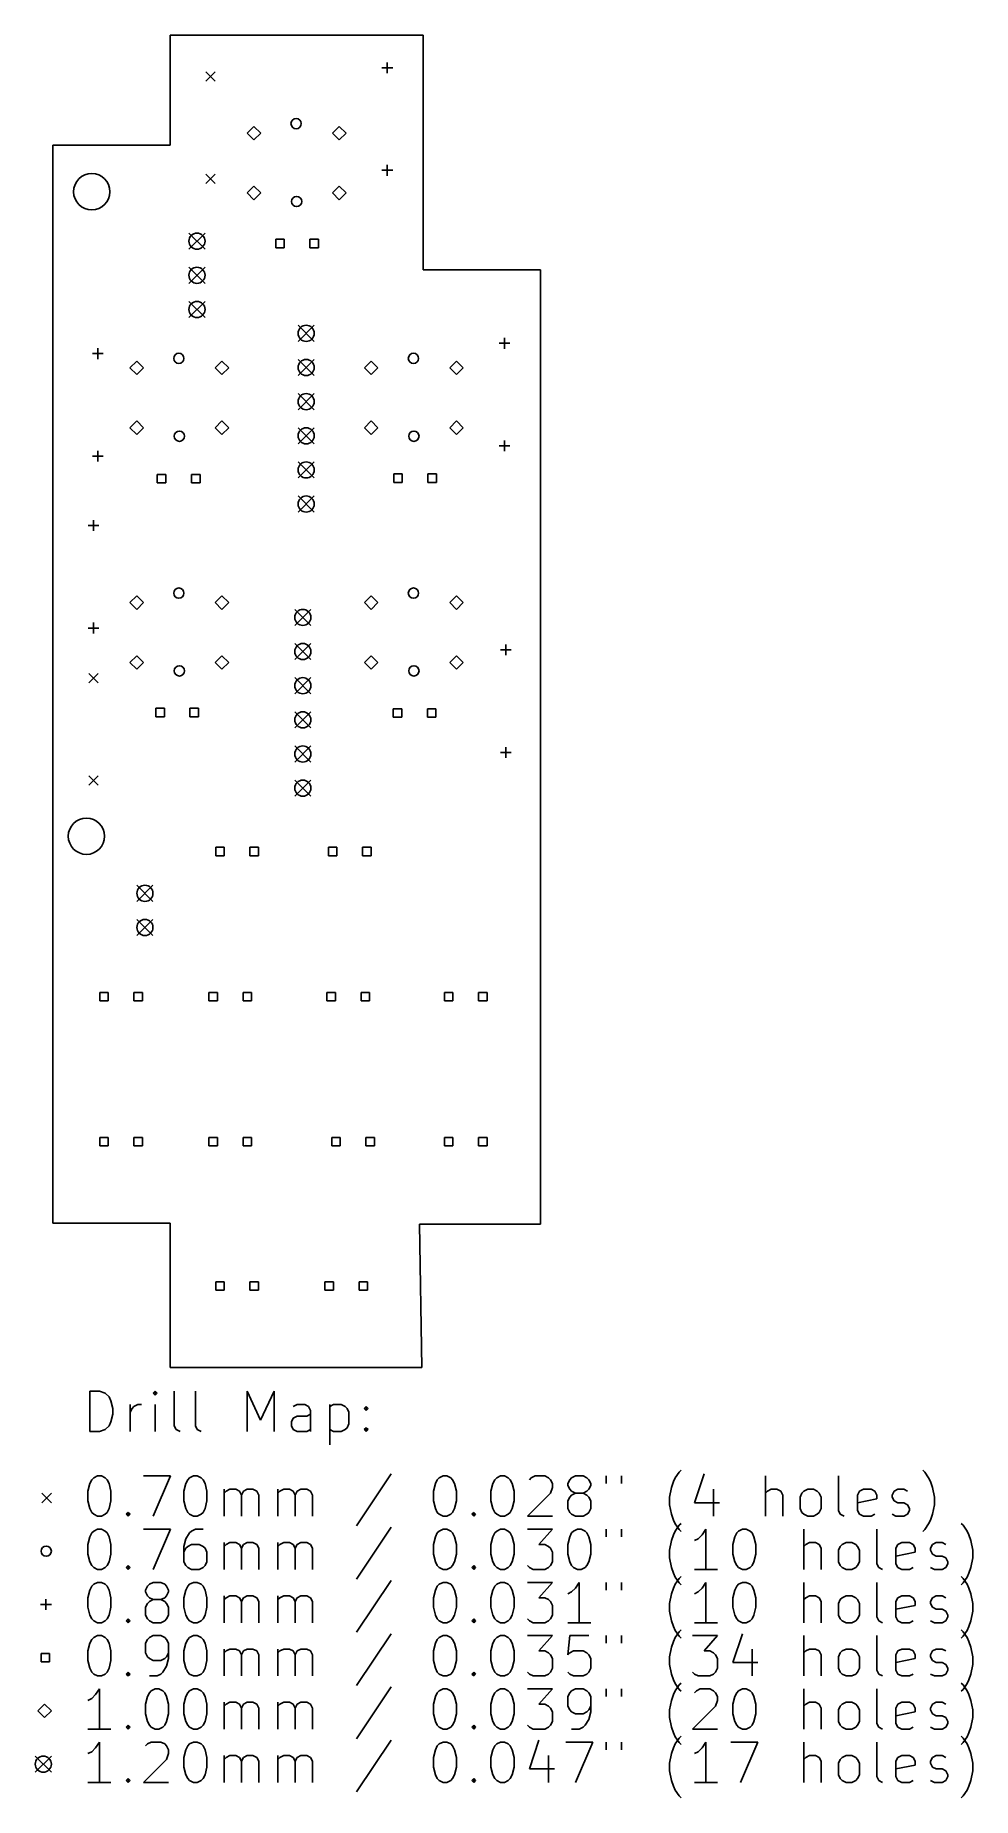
# Model space of a CAD drawing. Extents: x 83 to 153, y -178 to -47.
import ezdxf

# ---------------------------------------------------------------- set-up
doc = ezdxf.new("R2010")
doc.units = 0
doc.layers.add('BLACK', color=7, linetype='CONTINUOUS')

msp = doc.modelspace()

# ---------------------------------------------------------------- linework, layer by layer
at = {"layer": 'BLACK', "linetype": 'CONTINUOUS'}
for p, q in [((111.919, -47.3265), (93.0852, -47.3265)), ((93.0852, -47.3265), (93.0852, -55.5054)), ((111.919, -64.7891), (111.919, -47.3265)), ((108.86, -49.7528), (109.66, -49.7528)), ((109.26, -49.3528), (109.26, -50.1528)), ((95.7572, -50.0372), (96.4572, -50.7372)), ((96.4572, -50.0372), (95.7572, -50.7372)), ((99.335, -54.1138), (98.835, -54.6138)), ((98.835, -54.6138), (99.335, -55.1138)), ((99.835, -54.6138), (99.335, -54.1138)), ((99.335, -55.1138), (99.835, -54.6138)), ((105.685, -54.1138), (105.185, -54.6138)), ((105.185, -54.6138), (105.685, -55.1138)), ((106.185, -54.6138), (105.685, -54.1138)), ((105.685, -55.1138), (106.185, -54.6138)), ((93.0852, -55.5054), (84.354, -55.5054)), ((84.354, -55.5054), (84.354, -135.693)), ((95.7572, -57.6572), (96.4572, -58.3572)), ((96.4572, -57.6572), (95.7572, -58.3572)), ((108.86, -57.3728), (109.66, -57.3728)), ((109.26, -56.9728), (109.26, -57.7728)), ((99.335, -58.5588), (98.835, -59.0588)), ((99.835, -59.0588), (99.335, -58.5588)), ((105.685, -58.5588), (105.185, -59.0588)), ((106.185, -59.0588), (105.685, -58.5588)), ((98.835, -59.0588), (99.335, -59.5588)), ((99.335, -59.5588), (99.835, -59.0588)), ((105.185, -59.0588), (105.685, -59.5588)), ((105.685, -59.5588), (106.185, -59.0588)), ((94.4912, -62.0428), (95.6912, -63.2428)), ((95.6912, -62.0428), (94.4912, -63.2428)), ((101.588, -62.5046), (100.952, -62.5046)), ((100.952, -62.5046), (100.952, -63.141)), ((101.588, -63.141), (101.588, -62.5046)), ((104.128, -62.5046), (103.492, -62.5046)), ((103.492, -62.5046), (103.492, -63.141)), ((104.128, -63.141), (104.128, -62.5046)), ((100.952, -63.141), (101.588, -63.141)), ((103.492, -63.141), (104.128, -63.141)), ((94.4912, -64.5828), (95.6912, -65.7828)), ((95.6912, -64.5828), (94.4912, -65.7828)), ((120.651, -64.7891), (111.919, -64.7891)), ((120.651, -135.769), (120.651, -64.7891)), ((94.4912, -67.1228), (95.6912, -68.3228)), ((95.6912, -67.1228), (94.4912, -68.3228)), ((102.619, -68.9008), (103.819, -70.1008)), ((103.819, -68.9008), (102.619, -70.1008)), ((87.7198, -70.6128), (87.7198, -71.4128)), ((117.58, -70.2428), (118.38, -70.2428)), ((117.98, -69.8428), (117.98, -70.6428)), ((87.3198, -71.0128), (88.1198, -71.0128)), ((90.6048, -71.5738), (90.1048, -72.0738)), ((90.1048, -72.0738), (90.6048, -72.5738)), ((91.1048, -72.0738), (90.6048, -71.5738)), ((90.6048, -72.5738), (91.1048, -72.0738)), ((96.9548, -71.5738), (96.4548, -72.0738)), ((96.4548, -72.0738), (96.9548, -72.5738)), ((97.4548, -72.0738), (96.9548, -71.5738)), ((96.9548, -72.5738), (97.4548, -72.0738)), ((102.619, -71.4408), (103.819, -72.6408)), ((103.819, -71.4408), (102.619, -72.6408)), ((108.065, -71.5738), (107.565, -72.0738)), ((107.565, -72.0738), (108.065, -72.5738)), ((108.565, -72.0738), (108.065, -71.5738)), ((108.065, -72.5738), (108.565, -72.0738)), ((114.415, -71.5738), (113.915, -72.0738)), ((113.915, -72.0738), (114.415, -72.5738)), ((114.915, -72.0738), (114.415, -71.5738)), ((114.415, -72.5738), (114.915, -72.0738)), ((102.619, -73.9808), (103.819, -75.1808)), ((103.819, -73.9808), (102.619, -75.1808)), ((90.6048, -76.0188), (90.1048, -76.5188)), ((91.1048, -76.5188), (90.6048, -76.0188)), ((96.9548, -76.0188), (96.4548, -76.5188)), ((97.4548, -76.5188), (96.9548, -76.0188)), ((108.065, -76.0188), (107.565, -76.5188)), ((108.565, -76.5188), (108.065, -76.0188)), ((114.415, -76.0188), (113.915, -76.5188)), ((114.915, -76.5188), (114.415, -76.0188)), ((90.1048, -76.5188), (90.6048, -77.0188)), ((90.6048, -77.0188), (91.1048, -76.5188)), ((96.4548, -76.5188), (96.9548, -77.0188)), ((96.9548, -77.0188), (97.4548, -76.5188)), ((102.619, -76.5208), (103.819, -77.7208)), ((103.819, -76.5208), (102.619, -77.7208)), ((107.565, -76.5188), (108.065, -77.0188)), ((108.065, -77.0188), (108.565, -76.5188)), ((113.915, -76.5188), (114.415, -77.0188)), ((114.415, -77.0188), (114.915, -76.5188)), ((87.3198, -78.6328), (88.1198, -78.6328)), ((87.7198, -78.2328), (87.7198, -79.0328)), ((117.58, -77.8628), (118.38, -77.8628)), ((117.98, -77.4628), (117.98, -78.2628)), ((102.619, -79.0608), (103.819, -80.2608)), ((103.819, -79.0608), (102.619, -80.2608)), ((110.368, -79.9546), (109.732, -79.9546)), ((109.732, -79.9546), (109.732, -80.591)), ((110.368, -80.591), (110.368, -79.9546)), ((112.908, -79.9546), (112.272, -79.9546)), ((112.272, -79.9546), (112.272, -80.591)), ((112.908, -80.591), (112.908, -79.9546)), ((92.778, -79.9946), (92.1416, -79.9946)), ((92.1416, -79.9946), (92.1416, -80.631)), ((92.1416, -80.631), (92.778, -80.631)), ((92.778, -80.631), (92.778, -79.9946)), ((95.318, -79.9946), (94.6816, -79.9946)), ((94.6816, -79.9946), (94.6816, -80.631)), ((94.6816, -80.631), (95.318, -80.631)), ((95.318, -80.631), (95.318, -79.9946)), ((109.732, -80.591), (110.368, -80.591)), ((112.272, -80.591), (112.908, -80.591)), ((102.619, -81.6008), (103.819, -82.8008)), ((103.819, -81.6008), (102.619, -82.8008)), ((86.9998, -83.8028), (87.7998, -83.8028)), ((87.3998, -83.4028), (87.3998, -84.2028)), ((90.6048, -89.0338), (90.1048, -89.5338)), ((91.1048, -89.5338), (90.6048, -89.0338)), ((96.9548, -89.0338), (96.4548, -89.5338)), ((97.4548, -89.5338), (96.9548, -89.0338)), ((108.065, -89.0338), (107.565, -89.5338)), ((108.565, -89.5338), (108.065, -89.0338)), ((114.415, -89.0338), (113.915, -89.5338)), ((114.915, -89.5338), (114.415, -89.0338)), ((90.1048, -89.5338), (90.6048, -90.0338)), ((90.6048, -90.0338), (91.1048, -89.5338)), ((96.4548, -89.5338), (96.9548, -90.0338)), ((96.9548, -90.0338), (97.4548, -89.5338)), ((102.37, -90.033), (103.57, -91.233)), ((103.57, -90.033), (102.37, -91.233)), ((107.565, -89.5338), (108.065, -90.0338)), ((108.065, -90.0338), (108.565, -89.5338)), ((113.915, -89.5338), (114.415, -90.0338)), ((114.415, -90.0338), (114.915, -89.5338)), ((86.9998, -91.4228), (87.7998, -91.4228)), ((87.3998, -91.0228), (87.3998, -91.8228)), ((102.37, -92.573), (103.57, -93.773)), ((103.57, -92.573), (102.37, -93.773)), ((117.68, -93.0528), (118.48, -93.0528)), ((118.08, -92.6528), (118.08, -93.4528)), ((90.6048, -93.4788), (90.1048, -93.9788)), ((90.1048, -93.9788), (90.6048, -94.4788)), ((91.1048, -93.9788), (90.6048, -93.4788)), ((90.6048, -94.4788), (91.1048, -93.9788)), ((96.9548, -93.4788), (96.4548, -93.9788)), ((96.4548, -93.9788), (96.9548, -94.4788)), ((97.4548, -93.9788), (96.9548, -93.4788)), ((96.9548, -94.4788), (97.4548, -93.9788)), ((108.065, -93.4788), (107.565, -93.9788)), ((107.565, -93.9788), (108.065, -94.4788)), ((108.565, -93.9788), (108.065, -93.4788)), ((108.065, -94.4788), (108.565, -93.9788)), ((114.415, -93.4788), (113.915, -93.9788)), ((113.915, -93.9788), (114.415, -94.4788)), ((114.915, -93.9788), (114.415, -93.4788)), ((114.415, -94.4788), (114.915, -93.9788)), ((87.0498, -94.8028), (87.7498, -95.5028)), ((87.7498, -94.8028), (87.0498, -95.5028)), ((102.37, -95.113), (103.57, -96.313)), ((103.57, -95.113), (102.37, -96.313)), ((92.668, -97.3946), (92.0316, -97.3946)), ((92.0316, -97.3946), (92.0316, -98.031)), ((92.0316, -98.031), (92.668, -98.031)), ((92.668, -98.031), (92.668, -97.3946)), ((95.208, -97.3946), (94.5716, -97.3946)), ((94.5716, -97.3946), (94.5716, -98.031)), ((94.5716, -98.031), (95.208, -98.031)), ((95.208, -98.031), (95.208, -97.3946)), ((102.37, -97.653), (103.57, -98.853)), ((103.57, -97.653), (102.37, -98.853)), ((110.338, -97.4246), (109.702, -97.4246)), ((109.702, -97.4246), (109.702, -98.061)), ((109.702, -98.061), (110.338, -98.061)), ((110.338, -98.061), (110.338, -97.4246)), ((112.878, -97.4246), (112.242, -97.4246)), ((112.242, -97.4246), (112.242, -98.061)), ((112.242, -98.061), (112.878, -98.061)), ((112.878, -98.061), (112.878, -97.4246)), ((102.37, -100.193), (103.57, -101.393)), ((103.57, -100.193), (102.37, -101.393)), ((117.68, -100.673), (118.48, -100.673)), ((118.08, -100.273), (118.08, -101.073)), ((87.0498, -102.423), (87.7498, -103.123)), ((87.7498, -102.423), (87.0498, -103.123)), ((102.37, -102.733), (103.57, -103.933)), ((103.57, -102.733), (102.37, -103.933)), ((97.124, -107.725), (96.4876, -107.725)), ((96.4876, -107.725), (96.4876, -108.361)), ((96.4876, -108.361), (97.124, -108.361)), ((97.124, -108.361), (97.124, -107.725)), ((99.664, -107.725), (99.0276, -107.725)), ((99.0276, -107.725), (99.0276, -108.361)), ((99.0276, -108.361), (99.664, -108.361)), ((99.664, -108.361), (99.664, -107.725)), ((105.506, -107.725), (104.87, -107.725)), ((104.87, -107.725), (104.87, -108.361)), ((104.87, -108.361), (105.506, -108.361)), ((105.506, -108.361), (105.506, -107.725)), ((108.046, -107.725), (107.41, -107.725)), ((107.41, -107.725), (107.41, -108.361)), ((107.41, -108.361), (108.046, -108.361)), ((108.046, -108.361), (108.046, -107.725)), ((90.6178, -110.557), (91.8178, -111.757)), ((91.8178, -110.557), (90.6178, -111.757)), ((90.6178, -113.097), (91.8178, -114.297)), ((91.8178, -113.097), (90.6178, -114.297)), ((88.488, -118.525), (87.8516, -118.525)), ((87.8516, -118.525), (87.8516, -119.161)), ((87.8516, -119.161), (88.488, -119.161)), ((88.488, -119.161), (88.488, -118.525)), ((91.028, -118.525), (90.3916, -118.525)), ((90.3916, -118.525), (90.3916, -119.161)), ((90.3916, -119.161), (91.028, -119.161)), ((91.028, -119.161), (91.028, -118.525)), ((96.616, -118.525), (95.9796, -118.525)), ((95.9796, -118.525), (95.9796, -119.161)), ((95.9796, -119.161), (96.616, -119.161)), ((96.616, -119.161), (96.616, -118.525)), ((99.156, -118.525), (98.5196, -118.525)), ((98.5196, -118.525), (98.5196, -119.161)), ((98.5196, -119.161), (99.156, -119.161)), ((99.156, -119.161), (99.156, -118.525)), ((105.404, -118.525), (104.768, -118.525)), ((104.768, -118.525), (104.768, -119.161)), ((104.768, -119.161), (105.404, -119.161)), ((105.404, -119.161), (105.404, -118.525)), ((107.944, -118.525), (107.308, -118.525)), ((107.308, -118.525), (107.308, -119.161)), ((107.308, -119.161), (107.944, -119.161)), ((107.944, -119.161), (107.944, -118.525)), ((114.142, -118.525), (113.506, -118.525)), ((113.506, -118.525), (113.506, -119.161)), ((113.506, -119.161), (114.142, -119.161)), ((114.142, -119.161), (114.142, -118.525)), ((116.682, -118.525), (116.046, -118.525)), ((116.046, -118.525), (116.046, -119.161)), ((116.046, -119.161), (116.682, -119.161)), ((116.682, -119.161), (116.682, -118.525)), ((88.488, -129.315), (87.8516, -129.315)), ((87.8516, -129.315), (87.8516, -129.951)), ((88.488, -129.951), (88.488, -129.315)), ((91.028, -129.315), (90.3916, -129.315)), ((90.3916, -129.315), (90.3916, -129.951)), ((91.028, -129.951), (91.028, -129.315)), ((96.616, -129.315), (95.9796, -129.315)), ((95.9796, -129.315), (95.9796, -129.951)), ((96.616, -129.951), (96.616, -129.315)), ((99.156, -129.315), (98.5196, -129.315)), ((98.5196, -129.315), (98.5196, -129.951)), ((99.156, -129.951), (99.156, -129.315)), ((105.76, -129.315), (105.124, -129.315)), ((105.124, -129.315), (105.124, -129.951)), ((105.76, -129.951), (105.76, -129.315)), ((108.3, -129.315), (107.664, -129.315)), ((107.664, -129.315), (107.664, -129.951)), ((108.3, -129.951), (108.3, -129.315)), ((114.142, -129.315), (113.506, -129.315)), ((113.506, -129.315), (113.506, -129.951)), ((114.142, -129.951), (114.142, -129.315)), ((116.682, -129.315), (116.046, -129.315)), ((116.046, -129.315), (116.046, -129.951)), ((116.682, -129.951), (116.682, -129.315)), ((87.8516, -129.951), (88.488, -129.951)), ((90.3916, -129.951), (91.028, -129.951)), ((95.9796, -129.951), (96.616, -129.951)), ((98.5196, -129.951), (99.156, -129.951)), ((105.124, -129.951), (105.76, -129.951)), ((107.664, -129.951), (108.3, -129.951)), ((113.506, -129.951), (114.142, -129.951)), ((116.046, -129.951), (116.682, -129.951)), ((84.354, -135.693), (93.0852, -135.693)), ((93.0852, -135.693), (93.0852, -146.437)), ((111.664, -135.769), (120.651, -135.769)), ((111.817, -146.437), (111.664, -135.769)), ((97.124, -140.049), (96.4876, -140.049)), ((96.4876, -140.049), (96.4876, -140.685)), ((97.124, -140.685), (97.124, -140.049)), ((99.664, -140.049), (99.0276, -140.049)), ((99.0276, -140.049), (99.0276, -140.685)), ((99.664, -140.685), (99.664, -140.049)), ((105.252, -140.049), (104.616, -140.049)), ((104.616, -140.049), (104.616, -140.685)), ((105.252, -140.685), (105.252, -140.049)), ((107.792, -140.049), (107.156, -140.049)), ((107.156, -140.049), (107.156, -140.685)), ((107.792, -140.685), (107.792, -140.049)), ((96.4876, -140.685), (97.124, -140.685)), ((99.0276, -140.685), (99.664, -140.685)), ((104.616, -140.685), (105.252, -140.685)), ((107.156, -140.685), (107.792, -140.685)), ((93.0852, -146.437), (111.817, -146.437)), ((87.1183, -151.194), (87.1183, -148.194)), ((87.1183, -148.194), (87.8325, -148.194)), ((87.8325, -148.194), (88.2611, -148.337)), ((88.2611, -148.337), (88.5468, -148.623)), ((88.5468, -148.623), (88.6897, -148.909)), ((88.6897, -148.909), (88.8325, -149.48)), ((90.1183, -151.194), (90.1183, -149.194)), ((90.2611, -149.48), (90.404, -149.337)), ((90.404, -149.337), (90.6897, -149.194)), ((90.6897, -149.194), (90.9754, -149.194)), ((91.9754, -148.194), (91.8325, -148.337)), ((91.8325, -148.337), (91.9754, -148.48)), ((92.1183, -148.337), (91.9754, -148.194)), ((91.9754, -148.194), (91.9754, -148.48)), ((91.9754, -148.48), (92.1183, -148.337)), ((91.9754, -151.194), (91.9754, -149.194)), ((93.404, -150.766), (93.404, -148.194)), ((94.9754, -150.766), (94.9754, -148.194)), ((98.8325, -151.194), (98.8325, -148.194)), ((98.8325, -148.194), (99.8325, -150.337)), ((99.8325, -150.337), (100.833, -148.194)), ((100.833, -148.194), (100.833, -151.194)), ((102.547, -149.194), (102.261, -149.337)), ((103.118, -149.194), (102.547, -149.194)), ((103.404, -149.337), (103.118, -149.194)), ((103.547, -149.623), (103.404, -149.337)), ((104.975, -149.194), (104.975, -152.194)), ((104.975, -149.337), (105.261, -149.194)), ((105.261, -149.194), (105.833, -149.194)), ((105.833, -149.194), (106.118, -149.337)), ((106.118, -149.337), (106.261, -149.48)), ((107.547, -149.48), (107.69, -149.337)), ((107.69, -149.337), (107.833, -149.48)), ((107.69, -149.337), (107.69, -149.623)), ((88.5468, -150.766), (88.2611, -151.052)), ((88.6897, -150.48), (88.5468, -150.766)), ((88.8325, -149.909), (88.6897, -150.48)), ((88.8325, -149.48), (88.8325, -149.909)), ((90.1183, -149.766), (90.2611, -149.48)), ((93.5468, -151.052), (93.404, -150.766)), ((95.1183, -151.052), (94.9754, -150.766)), ((102.118, -150.48), (102.261, -150.194)), ((102.118, -150.766), (102.118, -150.48)), ((102.261, -151.052), (102.118, -150.766)), ((102.261, -150.194), (102.547, -150.052)), ((102.547, -150.052), (103.261, -150.052)), ((103.261, -150.052), (103.547, -149.909)), ((103.547, -151.194), (103.547, -149.623)), ((106.261, -149.48), (106.404, -149.766)), ((106.404, -150.623), (106.261, -150.909)), ((106.404, -149.766), (106.404, -150.623)), ((107.69, -149.623), (107.547, -149.48)), ((107.833, -149.48), (107.69, -149.623)), ((87.8325, -151.194), (87.1183, -151.194)), ((88.2611, -151.052), (87.8325, -151.194)), ((93.8325, -151.194), (93.5468, -151.052)), ((95.404, -151.194), (95.1183, -151.052)), ((102.547, -151.194), (102.261, -151.052)), ((103.261, -151.194), (102.547, -151.194)), ((103.547, -151.052), (103.261, -151.194)), ((105.261, -151.194), (104.975, -151.052)), ((105.833, -151.194), (105.261, -151.194)), ((106.118, -151.052), (105.833, -151.194)), ((106.261, -150.909), (106.118, -151.052)), ((107.547, -151.052), (107.69, -150.909)), ((107.69, -151.194), (107.547, -151.052)), ((107.69, -150.909), (107.833, -151.052)), ((107.69, -150.909), (107.69, -151.194)), ((107.833, -151.052), (107.69, -151.194)), ((87.2611, -154.78), (87.404, -154.637)), ((87.404, -154.637), (87.6897, -154.494)), ((87.6897, -154.494), (87.9754, -154.494)), ((87.9754, -154.494), (88.2611, -154.637)), ((88.2611, -154.637), (88.404, -154.78)), ((91.1183, -154.494), (93.1183, -154.494)), ((93.1183, -154.494), (91.8325, -157.494)), ((94.404, -154.78), (94.5468, -154.637)), ((94.5468, -154.637), (94.8325, -154.494)), ((94.8325, -154.494), (95.1183, -154.494)), ((95.1183, -154.494), (95.404, -154.637)), ((95.404, -154.637), (95.5468, -154.78)), ((109.547, -154.352), (106.975, -158.209)), ((112.975, -154.78), (113.118, -154.637)), ((113.118, -154.637), (113.404, -154.494)), ((113.404, -154.494), (113.69, -154.494)), ((113.69, -154.494), (113.975, -154.637)), ((113.975, -154.637), (114.118, -154.78)), ((117.261, -154.78), (117.404, -154.637)), ((117.404, -154.637), (117.69, -154.494)), ((117.69, -154.494), (117.975, -154.494)), ((117.975, -154.494), (118.261, -154.637)), ((118.261, -154.637), (118.404, -154.78)), ((119.833, -154.78), (119.975, -154.637)), ((119.975, -154.637), (120.261, -154.494)), ((120.261, -154.494), (120.975, -154.494)), ((120.975, -154.494), (121.261, -154.637)), ((121.261, -154.637), (121.404, -154.78)), ((122.833, -154.78), (122.975, -154.637)), ((122.975, -154.637), (123.261, -154.494)), ((123.261, -154.494), (123.833, -154.494)), ((123.833, -154.494), (124.118, -154.637)), ((124.118, -154.637), (124.261, -154.78)), ((125.547, -154.494), (125.547, -155.066)), ((126.69, -154.494), (126.69, -155.066)), ((130.547, -154.923), (130.69, -154.637)), ((130.69, -154.637), (130.975, -154.209)), ((130.975, -154.209), (131.118, -154.066)), ((132.833, -154.352), (132.118, -156.494)), ((137.404, -157.494), (137.404, -154.494)), ((142.833, -157.066), (142.833, -154.494)), ((149.261, -154.209), (149.118, -154.066)), ((149.547, -154.637), (149.261, -154.209)), ((149.69, -154.923), (149.547, -154.637)), ((83.554, -155.787), (84.254, -156.487)), ((84.254, -155.787), (83.554, -156.487)), ((86.9754, -155.637), (87.1183, -155.066)), ((86.9754, -156.352), (86.9754, -155.637)), ((87.1183, -155.066), (87.2611, -154.78)), ((88.404, -154.78), (88.5468, -155.066)), ((88.5468, -155.066), (88.6897, -155.637)), ((88.6897, -155.637), (88.6897, -156.352)), ((94.1183, -155.637), (94.2611, -155.066)), ((94.1183, -156.352), (94.1183, -155.637)), ((94.2611, -155.066), (94.404, -154.78)), ((95.5468, -154.78), (95.6897, -155.066)), ((95.6897, -155.066), (95.8325, -155.637)), ((95.8325, -155.637), (95.8325, -156.352)), ((97.1183, -157.494), (97.1183, -155.494)), ((97.1183, -155.78), (97.2611, -155.637)), ((97.2611, -155.637), (97.5468, -155.494)), ((97.5468, -155.494), (97.9754, -155.494)), ((97.9754, -155.494), (98.2611, -155.637)), ((98.2611, -155.637), (98.404, -155.923)), ((98.404, -155.923), (98.5468, -155.637)), ((98.404, -155.923), (98.404, -157.494)), ((98.5468, -155.637), (98.8325, -155.494)), ((98.8325, -155.494), (99.2611, -155.494)), ((99.2611, -155.494), (99.5468, -155.637)), ((99.5468, -155.637), (99.6897, -155.923)), ((99.6897, -155.923), (99.6897, -157.494)), ((101.118, -157.494), (101.118, -155.494)), ((101.118, -155.78), (101.261, -155.637)), ((101.261, -155.637), (101.547, -155.494)), ((101.547, -155.494), (101.975, -155.494)), ((101.975, -155.494), (102.261, -155.637)), ((102.261, -155.637), (102.404, -155.923)), ((102.404, -155.923), (102.547, -155.637)), ((102.404, -155.923), (102.404, -157.494)), ((102.547, -155.637), (102.833, -155.494)), ((102.833, -155.494), (103.261, -155.494)), ((103.261, -155.494), (103.547, -155.637)), ((103.547, -155.637), (103.69, -155.923)), ((103.69, -155.923), (103.69, -157.494)), ((112.69, -155.637), (112.833, -155.066)), ((112.69, -156.352), (112.69, -155.637)), ((112.833, -155.066), (112.975, -154.78)), ((114.118, -154.78), (114.261, -155.066)), ((114.261, -155.066), (114.404, -155.637)), ((114.404, -155.637), (114.404, -156.352)), ((116.975, -155.637), (117.118, -155.066)), ((116.975, -156.352), (116.975, -155.637)), ((117.118, -155.066), (117.261, -154.78)), ((118.404, -154.78), (118.547, -155.066)), ((118.547, -155.066), (118.69, -155.637)), ((118.69, -155.637), (118.69, -156.352)), ((121.404, -155.78), (119.69, -157.494)), ((121.404, -154.78), (121.547, -155.066)), ((121.547, -155.352), (121.404, -155.78)), ((121.547, -155.066), (121.547, -155.352)), ((122.69, -155.066), (122.833, -154.78)), ((122.69, -155.209), (122.69, -155.066)), ((122.833, -155.494), (122.69, -155.209)), ((122.975, -155.637), (122.833, -155.494)), ((122.975, -155.923), (122.833, -156.066)), ((123.261, -155.78), (122.975, -155.637)), ((123.261, -155.78), (122.975, -155.923)), ((123.833, -155.78), (123.261, -155.78)), ((124.118, -155.637), (123.833, -155.78)), ((124.118, -155.923), (123.833, -155.78)), ((124.261, -155.494), (124.118, -155.637)), ((124.261, -156.066), (124.118, -155.923)), ((124.261, -154.78), (124.404, -155.066)), ((124.404, -155.209), (124.261, -155.494)), ((124.404, -155.066), (124.404, -155.209)), ((130.261, -156.066), (130.404, -155.352)), ((130.404, -155.352), (130.547, -154.923)), ((133.547, -155.494), (133.547, -157.494)), ((137.547, -155.637), (137.404, -155.78)), ((137.833, -155.494), (137.547, -155.637)), ((138.261, -155.494), (137.833, -155.494)), ((138.547, -155.637), (138.261, -155.494)), ((138.69, -155.923), (138.547, -155.637)), ((138.69, -157.494), (138.69, -155.923)), ((139.975, -156.066), (140.118, -155.78)), ((140.118, -155.78), (140.261, -155.637)), ((140.261, -155.637), (140.547, -155.494)), ((140.547, -155.494), (140.975, -155.494)), ((140.975, -155.494), (141.261, -155.637)), ((141.261, -155.637), (141.404, -155.78)), ((141.404, -155.78), (141.547, -156.066)), ((144.261, -155.923), (144.404, -155.637)), ((144.261, -157.066), (144.261, -155.923)), ((144.404, -155.637), (144.69, -155.494)), ((144.69, -155.494), (145.261, -155.494)), ((145.261, -155.494), (145.547, -155.637)), ((145.547, -155.637), (145.69, -155.923)), ((145.69, -155.923), (145.69, -156.209)), ((146.833, -155.923), (146.975, -155.637)), ((146.833, -156.066), (146.833, -155.923)), ((146.975, -155.637), (147.261, -155.494)), ((147.261, -155.494), (147.69, -155.494)), ((147.69, -155.494), (147.975, -155.637)), ((149.833, -155.352), (149.69, -154.923)), ((149.975, -156.066), (149.833, -155.352)), ((87.1183, -156.923), (86.9754, -156.352)), ((87.2611, -157.209), (87.1183, -156.923)), ((87.404, -157.352), (87.2611, -157.209)), ((88.404, -157.209), (88.2611, -157.352)), ((88.5468, -156.923), (88.404, -157.209)), ((88.6897, -156.352), (88.5468, -156.923)), ((89.8325, -157.352), (89.9754, -157.209)), ((89.9754, -157.209), (90.1183, -157.352)), ((89.9754, -157.209), (89.9754, -157.494)), ((94.2611, -156.923), (94.1183, -156.352)), ((94.404, -157.209), (94.2611, -156.923)), ((94.5468, -157.352), (94.404, -157.209)), ((95.5468, -157.209), (95.404, -157.352)), ((95.6897, -156.923), (95.5468, -157.209)), ((95.8325, -156.352), (95.6897, -156.923)), ((112.833, -156.923), (112.69, -156.352)), ((112.975, -157.209), (112.833, -156.923)), ((113.118, -157.352), (112.975, -157.209)), ((114.118, -157.209), (113.975, -157.352)), ((114.261, -156.923), (114.118, -157.209)), ((114.404, -156.352), (114.261, -156.923)), ((115.547, -157.352), (115.69, -157.209)), ((115.69, -157.209), (115.833, -157.352)), ((115.69, -157.209), (115.69, -157.494)), ((117.118, -156.923), (116.975, -156.352)), ((117.261, -157.209), (117.118, -156.923)), ((117.404, -157.352), (117.261, -157.209)), ((118.404, -157.209), (118.261, -157.352)), ((118.547, -156.923), (118.404, -157.209)), ((118.69, -156.352), (118.547, -156.923)), ((122.833, -156.066), (122.69, -156.352)), ((122.69, -156.352), (122.69, -156.923)), ((122.69, -156.923), (122.833, -157.209)), ((122.833, -157.209), (122.975, -157.352)), ((124.118, -157.352), (124.261, -157.209)), ((124.404, -156.352), (124.261, -156.066)), ((124.261, -157.209), (124.404, -156.923)), ((124.404, -156.923), (124.404, -156.352)), ((130.261, -156.637), (130.261, -156.066)), ((130.404, -157.352), (130.261, -156.637)), ((132.118, -156.494), (133.975, -156.494)), ((139.975, -156.923), (139.975, -156.066)), ((140.118, -157.209), (139.975, -156.923)), ((140.261, -157.352), (140.118, -157.209)), ((141.404, -157.209), (141.261, -157.352)), ((141.547, -156.923), (141.404, -157.209)), ((141.547, -156.066), (141.547, -156.923)), ((142.975, -157.352), (142.833, -157.066)), ((145.69, -156.209), (144.261, -156.494)), ((144.404, -157.352), (144.261, -157.066)), ((146.975, -156.352), (146.833, -156.066)), ((147.261, -156.494), (146.975, -156.352)), ((147.69, -156.494), (147.261, -156.494)), ((147.975, -156.637), (147.69, -156.494)), ((148.118, -156.923), (147.975, -156.637)), ((147.975, -157.352), (148.118, -157.066)), ((148.118, -157.066), (148.118, -156.923)), ((149.833, -157.352), (149.975, -156.637)), ((149.975, -156.637), (149.975, -156.066)), ((87.2611, -158.74), (87.404, -158.597)), ((87.6897, -157.494), (87.404, -157.352)), ((87.404, -158.597), (87.6897, -158.454)), ((87.9754, -157.494), (87.6897, -157.494)), ((87.6897, -158.454), (87.9754, -158.454)), ((88.2611, -157.352), (87.9754, -157.494)), ((87.9754, -158.454), (88.2611, -158.597)), ((88.2611, -158.597), (88.404, -158.74)), ((89.9754, -157.494), (89.8325, -157.352)), ((90.1183, -157.352), (89.9754, -157.494)), ((91.1183, -158.454), (93.1183, -158.454)), ((93.1183, -158.454), (91.8325, -161.454)), ((94.8325, -157.494), (94.5468, -157.352)), ((94.6897, -158.597), (94.5468, -158.74)), ((94.9754, -158.454), (94.6897, -158.597)), ((95.1183, -157.494), (94.8325, -157.494)), ((95.5468, -158.454), (94.9754, -158.454)), ((95.404, -157.352), (95.1183, -157.494)), ((109.547, -158.312), (106.975, -162.169)), ((112.975, -158.74), (113.118, -158.597)), ((113.404, -157.494), (113.118, -157.352)), ((113.118, -158.597), (113.404, -158.454)), ((113.69, -157.494), (113.404, -157.494)), ((113.404, -158.454), (113.69, -158.454)), ((113.975, -157.352), (113.69, -157.494)), ((113.69, -158.454), (113.975, -158.597)), ((113.975, -158.597), (114.118, -158.74)), ((115.69, -157.494), (115.547, -157.352)), ((115.833, -157.352), (115.69, -157.494)), ((117.261, -158.74), (117.404, -158.597)), ((117.69, -157.494), (117.404, -157.352)), ((117.404, -158.597), (117.69, -158.454)), ((117.975, -157.494), (117.69, -157.494)), ((117.69, -158.454), (117.975, -158.454)), ((118.261, -157.352), (117.975, -157.494)), ((117.975, -158.454), (118.261, -158.597)), ((118.261, -158.597), (118.404, -158.74)), ((119.69, -157.494), (121.547, -157.494)), ((119.69, -158.454), (121.547, -158.454)), ((121.547, -158.454), (120.547, -159.597)), ((122.975, -157.352), (123.261, -157.494)), ((122.975, -158.74), (123.118, -158.597)), ((123.118, -158.597), (123.404, -158.454)), ((123.261, -157.494), (123.833, -157.494)), ((123.404, -158.454), (123.69, -158.454)), ((123.69, -158.454), (123.975, -158.597)), ((123.833, -157.494), (124.118, -157.352)), ((123.975, -158.597), (124.118, -158.74)), ((125.547, -158.454), (125.547, -159.026)), ((126.69, -158.454), (126.69, -159.026)), ((130.547, -157.78), (130.404, -157.352)), ((130.69, -158.066), (130.547, -157.78)), ((130.547, -158.883), (130.69, -158.597)), ((130.975, -158.494), (130.69, -158.066)), ((130.69, -158.597), (130.975, -158.169)), ((130.975, -158.169), (131.118, -158.026)), ((131.118, -158.637), (130.975, -158.494)), ((132.975, -158.454), (132.69, -158.883)), ((132.975, -161.454), (132.975, -158.454)), ((135.261, -158.74), (135.404, -158.597)), ((135.404, -158.597), (135.69, -158.454)), ((135.69, -158.454), (135.975, -158.454)), ((135.975, -158.454), (136.261, -158.597)), ((136.261, -158.597), (136.404, -158.74)), ((140.547, -157.494), (140.261, -157.352)), ((140.261, -161.454), (140.261, -158.454)), ((140.975, -157.494), (140.547, -157.494)), ((141.261, -157.352), (140.975, -157.494)), ((143.261, -157.494), (142.975, -157.352)), ((144.69, -157.494), (144.404, -157.352)), ((145.261, -157.494), (144.69, -157.494)), ((145.547, -157.352), (145.261, -157.494)), ((145.69, -161.026), (145.69, -158.454)), ((146.833, -157.352), (147.118, -157.494)), ((147.118, -157.494), (147.69, -157.494)), ((147.69, -157.494), (147.975, -157.352)), ((149.118, -158.637), (149.261, -158.494)), ((149.261, -158.494), (149.547, -158.066)), ((149.547, -158.066), (149.69, -157.78)), ((149.69, -157.78), (149.833, -157.352)), ((152.118, -158.169), (151.975, -158.026)), ((152.404, -158.597), (152.118, -158.169)), ((152.547, -158.883), (152.404, -158.597)), ((86.9754, -159.597), (87.1183, -159.026)), ((86.9754, -160.312), (86.9754, -159.597)), ((87.1183, -159.026), (87.2611, -158.74)), ((88.404, -158.74), (88.5468, -159.026)), ((88.5468, -159.026), (88.6897, -159.597)), ((88.6897, -159.597), (88.6897, -160.312)), ((94.2611, -159.169), (94.1183, -159.74)), ((94.1183, -159.74), (94.1183, -160.883)), ((94.2611, -159.883), (94.1183, -160.169)), ((94.5468, -158.74), (94.2611, -159.169)), ((94.404, -159.74), (94.2611, -159.883)), ((94.6897, -159.597), (94.404, -159.74)), ((95.2611, -159.597), (94.6897, -159.597)), ((95.5468, -159.74), (95.2611, -159.597)), ((95.6897, -159.883), (95.5468, -159.74)), ((95.8325, -160.169), (95.6897, -159.883)), ((97.1183, -161.454), (97.1183, -159.454)), ((97.1183, -159.74), (97.2611, -159.597)), ((97.2611, -159.597), (97.5468, -159.454)), ((97.5468, -159.454), (97.9754, -159.454)), ((97.9754, -159.454), (98.2611, -159.597)), ((98.2611, -159.597), (98.404, -159.883)), ((98.404, -159.883), (98.5468, -159.597)), ((98.404, -159.883), (98.404, -161.454)), ((98.5468, -159.597), (98.8325, -159.454)), ((98.8325, -159.454), (99.2611, -159.454)), ((99.2611, -159.454), (99.5468, -159.597)), ((99.5468, -159.597), (99.6897, -159.883)), ((99.6897, -159.883), (99.6897, -161.454)), ((101.118, -161.454), (101.118, -159.454)), ((101.118, -159.74), (101.261, -159.597)), ((101.261, -159.597), (101.547, -159.454)), ((101.547, -159.454), (101.975, -159.454)), ((101.975, -159.454), (102.261, -159.597)), ((102.261, -159.597), (102.404, -159.883)), ((102.404, -159.883), (102.547, -159.597)), ((102.404, -159.883), (102.404, -161.454)), ((102.547, -159.597), (102.833, -159.454)), ((102.833, -159.454), (103.261, -159.454)), ((103.261, -159.454), (103.547, -159.597)), ((103.547, -159.597), (103.69, -159.883)), ((103.69, -159.883), (103.69, -161.454)), ((112.69, -159.597), (112.833, -159.026)), ((112.69, -160.312), (112.69, -159.597)), ((112.833, -159.026), (112.975, -158.74)), ((114.118, -158.74), (114.261, -159.026)), ((114.261, -159.026), (114.404, -159.597)), ((114.404, -159.597), (114.404, -160.312)), ((116.975, -159.597), (117.118, -159.026)), ((116.975, -160.312), (116.975, -159.597)), ((117.118, -159.026), (117.261, -158.74)), ((118.404, -158.74), (118.547, -159.026)), ((118.547, -159.026), (118.69, -159.597)), ((118.69, -159.597), (118.69, -160.312)), ((120.547, -159.597), (120.975, -159.597)), ((120.975, -159.597), (121.261, -159.74)), ((121.261, -159.74), (121.404, -159.883)), ((121.404, -159.883), (121.547, -160.169)), ((122.69, -159.597), (122.833, -159.026)), ((122.69, -160.312), (122.69, -159.597)), ((122.833, -159.026), (122.975, -158.74)), ((124.118, -158.74), (124.261, -159.026)), ((124.261, -159.026), (124.404, -159.597)), ((124.404, -159.597), (124.404, -160.312)), ((130.261, -160.026), (130.404, -159.312)), ((130.404, -159.312), (130.547, -158.883)), ((132.404, -159.169), (132.118, -159.312)), ((132.69, -158.883), (132.404, -159.169)), ((134.975, -159.597), (135.118, -159.026)), ((134.975, -160.312), (134.975, -159.597)), ((135.118, -159.026), (135.261, -158.74)), ((136.404, -158.74), (136.547, -159.026)), ((136.547, -159.026), (136.69, -159.597)), ((136.69, -159.597), (136.69, -160.312)), ((140.404, -159.597), (140.261, -159.74)), ((140.69, -159.454), (140.404, -159.597)), ((141.118, -159.454), (140.69, -159.454)), ((141.404, -159.597), (141.118, -159.454)), ((141.547, -159.883), (141.404, -159.597)), ((141.547, -161.454), (141.547, -159.883)), ((142.833, -160.026), (142.975, -159.74)), ((142.975, -159.74), (143.118, -159.597)), ((143.118, -159.597), (143.404, -159.454)), ((143.404, -159.454), (143.833, -159.454)), ((143.833, -159.454), (144.118, -159.597)), ((144.118, -159.597), (144.261, -159.74)), ((144.261, -159.74), (144.404, -160.026)), ((147.118, -159.883), (147.261, -159.597)), ((147.118, -161.026), (147.118, -159.883)), ((147.261, -159.597), (147.547, -159.454)), ((147.547, -159.454), (148.118, -159.454)), ((148.118, -159.454), (148.404, -159.597)), ((148.404, -159.597), (148.547, -159.883)), ((148.547, -159.883), (148.547, -160.169)), ((149.69, -159.883), (149.833, -159.597)), ((149.69, -160.026), (149.69, -159.883)), ((149.833, -159.597), (150.118, -159.454)), ((150.118, -159.454), (150.547, -159.454)), ((150.547, -159.454), (150.833, -159.597)), ((152.69, -159.312), (152.547, -158.883)), ((152.833, -160.026), (152.69, -159.312)), ((87.1183, -160.883), (86.9754, -160.312)), ((87.2611, -161.169), (87.1183, -160.883)), ((87.404, -161.312), (87.2611, -161.169)), ((88.404, -161.169), (88.2611, -161.312)), ((88.5468, -160.883), (88.404, -161.169)), ((88.6897, -160.312), (88.5468, -160.883)), ((89.8325, -161.312), (89.9754, -161.169)), ((89.9754, -161.169), (90.1183, -161.312)), ((89.9754, -161.169), (89.9754, -161.454)), ((94.1183, -160.883), (94.2611, -161.169)), ((94.2611, -161.169), (94.404, -161.312)), ((95.5468, -161.312), (95.6897, -161.169)), ((95.6897, -161.169), (95.8325, -160.883)), ((95.8325, -160.883), (95.8325, -160.169)), ((112.833, -160.883), (112.69, -160.312)), ((112.975, -161.169), (112.833, -160.883)), ((113.118, -161.312), (112.975, -161.169)), ((114.118, -161.169), (113.975, -161.312)), ((114.261, -160.883), (114.118, -161.169)), ((114.404, -160.312), (114.261, -160.883)), ((115.547, -161.312), (115.69, -161.169)), ((115.69, -161.169), (115.833, -161.312)), ((115.69, -161.169), (115.69, -161.454)), ((117.118, -160.883), (116.975, -160.312)), ((117.261, -161.169), (117.118, -160.883)), ((117.404, -161.312), (117.261, -161.169)), ((118.404, -161.169), (118.261, -161.312)), ((118.547, -160.883), (118.404, -161.169)), ((118.69, -160.312), (118.547, -160.883)), ((119.833, -161.312), (119.69, -161.169)), ((121.404, -161.169), (121.261, -161.312)), ((121.547, -160.883), (121.404, -161.169)), ((121.547, -160.169), (121.547, -160.883)), ((122.833, -160.883), (122.69, -160.312)), ((122.975, -161.169), (122.833, -160.883)), ((123.118, -161.312), (122.975, -161.169)), ((124.118, -161.169), (123.975, -161.312)), ((124.261, -160.883), (124.118, -161.169)), ((124.404, -160.312), (124.261, -160.883)), ((130.261, -160.597), (130.261, -160.026)), ((130.404, -161.312), (130.261, -160.597)), ((135.118, -160.883), (134.975, -160.312)), ((135.261, -161.169), (135.118, -160.883)), ((135.404, -161.312), (135.261, -161.169)), ((136.404, -161.169), (136.261, -161.312)), ((136.547, -160.883), (136.404, -161.169)), ((136.69, -160.312), (136.547, -160.883)), ((142.833, -160.883), (142.833, -160.026)), ((142.975, -161.169), (142.833, -160.883)), ((143.118, -161.312), (142.975, -161.169)), ((144.261, -161.169), (144.118, -161.312)), ((144.404, -160.883), (144.261, -161.169)), ((144.404, -160.026), (144.404, -160.883)), ((145.833, -161.312), (145.69, -161.026)), ((148.547, -160.169), (147.118, -160.454)), ((147.261, -161.312), (147.118, -161.026)), ((149.833, -160.312), (149.69, -160.026)), ((150.118, -160.454), (149.833, -160.312)), ((150.547, -160.454), (150.118, -160.454)), ((150.833, -160.597), (150.547, -160.454)), ((150.975, -160.883), (150.833, -160.597)), ((150.833, -161.312), (150.975, -161.026)), ((150.975, -161.026), (150.975, -160.883)), ((152.69, -161.312), (152.833, -160.597)), ((152.833, -160.597), (152.833, -160.026)), ((87.2611, -162.7), (87.404, -162.557)), ((87.6897, -161.454), (87.404, -161.312)), ((87.404, -162.557), (87.6897, -162.414)), ((87.9754, -161.454), (87.6897, -161.454)), ((87.6897, -162.414), (87.9754, -162.414)), ((88.2611, -161.312), (87.9754, -161.454)), ((87.9754, -162.414), (88.2611, -162.557)), ((88.2611, -162.557), (88.404, -162.7)), ((89.9754, -161.454), (89.8325, -161.312)), ((90.1183, -161.312), (89.9754, -161.454)), ((91.404, -162.7), (91.5468, -162.557)), ((91.5468, -162.557), (91.8325, -162.414)), ((91.8325, -162.414), (92.404, -162.414)), ((92.404, -162.414), (92.6897, -162.557)), ((92.6897, -162.557), (92.8325, -162.7)), ((94.404, -161.312), (94.6897, -161.454)), ((94.404, -162.7), (94.5468, -162.557)), ((94.5468, -162.557), (94.8325, -162.414)), ((94.6897, -161.454), (95.2611, -161.454)), ((94.8325, -162.414), (95.1183, -162.414)), ((95.1183, -162.414), (95.404, -162.557)), ((95.2611, -161.454), (95.5468, -161.312)), ((95.404, -162.557), (95.5468, -162.7)), ((109.547, -162.272), (106.975, -166.129)), ((112.975, -162.7), (113.118, -162.557)), ((113.404, -161.454), (113.118, -161.312)), ((113.118, -162.557), (113.404, -162.414)), ((113.69, -161.454), (113.404, -161.454)), ((113.404, -162.414), (113.69, -162.414)), ((113.975, -161.312), (113.69, -161.454)), ((113.69, -162.414), (113.975, -162.557)), ((113.975, -162.557), (114.118, -162.7)), ((115.69, -161.454), (115.547, -161.312)), ((115.833, -161.312), (115.69, -161.454)), ((117.261, -162.7), (117.404, -162.557)), ((117.69, -161.454), (117.404, -161.312)), ((117.404, -162.557), (117.69, -162.414)), ((117.975, -161.454), (117.69, -161.454)), ((117.69, -162.414), (117.975, -162.414)), ((118.261, -161.312), (117.975, -161.454)), ((117.975, -162.414), (118.261, -162.557)), ((118.261, -162.557), (118.404, -162.7)), ((119.69, -162.414), (121.547, -162.414)), ((120.118, -161.454), (119.833, -161.312)), ((120.975, -161.454), (120.118, -161.454)), ((121.547, -162.414), (120.547, -163.557)), ((121.261, -161.312), (120.975, -161.454)), ((123.404, -161.454), (123.118, -161.312)), ((123.547, -162.414), (123.261, -162.843)), ((123.69, -161.454), (123.404, -161.454)), ((123.547, -165.414), (123.547, -162.414)), ((123.975, -161.312), (123.69, -161.454)), ((125.547, -162.414), (125.547, -162.986)), ((126.69, -162.414), (126.69, -162.986)), ((130.547, -161.74), (130.404, -161.312)), ((130.69, -162.026), (130.547, -161.74)), ((130.547, -162.843), (130.69, -162.557)), ((130.975, -162.454), (130.69, -162.026)), ((130.69, -162.557), (130.975, -162.129)), ((130.975, -162.129), (131.118, -161.986)), ((131.118, -162.597), (130.975, -162.454)), ((133.833, -161.454), (132.118, -161.454)), ((132.975, -162.414), (132.69, -162.843)), ((132.975, -165.414), (132.975, -162.414)), ((135.261, -162.7), (135.404, -162.557)), ((135.69, -161.454), (135.404, -161.312)), ((135.404, -162.557), (135.69, -162.414)), ((135.975, -161.454), (135.69, -161.454)), ((135.69, -162.414), (135.975, -162.414)), ((136.261, -161.312), (135.975, -161.454)), ((135.975, -162.414), (136.261, -162.557)), ((136.261, -162.557), (136.404, -162.7)), ((140.261, -165.414), (140.261, -162.414)), ((143.404, -161.454), (143.118, -161.312)), ((143.833, -161.454), (143.404, -161.454)), ((144.118, -161.312), (143.833, -161.454)), ((145.69, -164.986), (145.69, -162.414)), ((146.118, -161.454), (145.833, -161.312)), ((147.547, -161.454), (147.261, -161.312)), ((148.118, -161.454), (147.547, -161.454)), ((148.404, -161.312), (148.118, -161.454)), ((149.69, -161.312), (149.975, -161.454)), ((149.975, -161.454), (150.547, -161.454)), ((150.547, -161.454), (150.833, -161.312)), ((152.118, -162.129), (151.975, -161.986)), ((151.975, -162.597), (152.118, -162.454)), ((152.118, -162.454), (152.404, -162.026)), ((152.404, -162.557), (152.118, -162.129)), ((152.404, -162.026), (152.547, -161.74)), ((152.547, -162.843), (152.404, -162.557)), ((152.547, -161.74), (152.69, -161.312)), ((83.854, -163.657), (83.854, -164.457)), ((86.9754, -163.557), (87.1183, -162.986)), ((86.9754, -164.272), (86.9754, -163.557)), ((87.1183, -162.986), (87.2611, -162.7)), ((88.404, -162.7), (88.5468, -162.986)), ((88.5468, -162.986), (88.6897, -163.557)), ((88.6897, -163.557), (88.6897, -164.272)), ((91.2611, -162.986), (91.404, -162.7)), ((91.2611, -163.129), (91.2611, -162.986)), ((91.404, -163.414), (91.2611, -163.129)), ((91.5468, -163.557), (91.404, -163.414)), ((91.5468, -163.843), (91.404, -163.986)), ((91.8325, -163.7), (91.5468, -163.557)), ((91.8325, -163.7), (91.5468, -163.843)), ((92.404, -163.7), (91.8325, -163.7)), ((92.6897, -163.557), (92.404, -163.7)), ((92.6897, -163.843), (92.404, -163.7)), ((92.8325, -163.414), (92.6897, -163.557)), ((92.8325, -163.986), (92.6897, -163.843)), ((92.8325, -162.7), (92.9754, -162.986)), ((92.9754, -163.129), (92.8325, -163.414)), ((92.9754, -162.986), (92.9754, -163.129)), ((94.1183, -163.557), (94.2611, -162.986)), ((94.1183, -164.272), (94.1183, -163.557)), ((94.2611, -162.986), (94.404, -162.7)), ((95.5468, -162.7), (95.6897, -162.986)), ((95.6897, -162.986), (95.8325, -163.557)), ((95.8325, -163.557), (95.8325, -164.272)), ((97.1183, -165.414), (97.1183, -163.414)), ((97.1183, -163.7), (97.2611, -163.557)), ((97.2611, -163.557), (97.5468, -163.414)), ((97.5468, -163.414), (97.9754, -163.414)), ((97.9754, -163.414), (98.2611, -163.557)), ((98.2611, -163.557), (98.404, -163.843)), ((98.404, -163.843), (98.5468, -163.557)), ((98.404, -163.843), (98.404, -165.414)), ((98.5468, -163.557), (98.8325, -163.414)), ((98.8325, -163.414), (99.2611, -163.414)), ((99.2611, -163.414), (99.5468, -163.557)), ((99.5468, -163.557), (99.6897, -163.843)), ((99.6897, -163.843), (99.6897, -165.414)), ((101.118, -165.414), (101.118, -163.414)), ((101.118, -163.7), (101.261, -163.557)), ((101.261, -163.557), (101.547, -163.414)), ((101.547, -163.414), (101.975, -163.414)), ((101.975, -163.414), (102.261, -163.557)), ((102.261, -163.557), (102.404, -163.843)), ((102.404, -163.843), (102.547, -163.557)), ((102.404, -163.843), (102.404, -165.414)), ((102.547, -163.557), (102.833, -163.414)), ((102.833, -163.414), (103.261, -163.414)), ((103.261, -163.414), (103.547, -163.557)), ((103.547, -163.557), (103.69, -163.843)), ((103.69, -163.843), (103.69, -165.414)), ((112.69, -163.557), (112.833, -162.986)), ((112.69, -164.272), (112.69, -163.557)), ((112.833, -162.986), (112.975, -162.7)), ((114.118, -162.7), (114.261, -162.986)), ((114.261, -162.986), (114.404, -163.557)), ((114.404, -163.557), (114.404, -164.272)), ((116.975, -163.557), (117.118, -162.986)), ((116.975, -164.272), (116.975, -163.557)), ((117.118, -162.986), (117.261, -162.7)), ((118.404, -162.7), (118.547, -162.986)), ((118.547, -162.986), (118.69, -163.557)), ((118.69, -163.557), (118.69, -164.272)), ((120.547, -163.557), (120.975, -163.557)), ((120.975, -163.557), (121.261, -163.7)), ((121.261, -163.7), (121.404, -163.843)), ((121.404, -163.843), (121.547, -164.129)), ((122.975, -163.129), (122.69, -163.272)), ((123.261, -162.843), (122.975, -163.129)), ((130.261, -163.986), (130.404, -163.272)), ((130.404, -163.272), (130.547, -162.843)), ((132.404, -163.129), (132.118, -163.272)), ((132.69, -162.843), (132.404, -163.129)), ((134.975, -163.557), (135.118, -162.986)), ((134.975, -164.272), (134.975, -163.557)), ((135.118, -162.986), (135.261, -162.7)), ((136.404, -162.7), (136.547, -162.986)), ((136.547, -162.986), (136.69, -163.557)), ((136.69, -163.557), (136.69, -164.272)), ((140.404, -163.557), (140.261, -163.7)), ((140.69, -163.414), (140.404, -163.557)), ((141.118, -163.414), (140.69, -163.414)), ((141.404, -163.557), (141.118, -163.414)), ((141.547, -163.843), (141.404, -163.557)), ((141.547, -165.414), (141.547, -163.843)), ((142.833, -163.986), (142.975, -163.7)), ((142.975, -163.7), (143.118, -163.557)), ((143.118, -163.557), (143.404, -163.414)), ((143.404, -163.414), (143.833, -163.414)), ((143.833, -163.414), (144.118, -163.557)), ((144.118, -163.557), (144.261, -163.7)), ((144.261, -163.7), (144.404, -163.986)), ((147.118, -163.843), (147.261, -163.557)), ((147.118, -164.986), (147.118, -163.843)), ((147.261, -163.557), (147.547, -163.414)), ((147.547, -163.414), (148.118, -163.414)), ((148.118, -163.414), (148.404, -163.557)), ((148.404, -163.557), (148.547, -163.843)), ((148.547, -163.843), (148.547, -164.129)), ((149.69, -163.843), (149.833, -163.557)), ((149.69, -163.986), (149.69, -163.843)), ((149.833, -163.557), (150.118, -163.414)), ((150.118, -163.414), (150.547, -163.414)), ((150.547, -163.414), (150.833, -163.557)), ((152.69, -163.272), (152.547, -162.843)), ((152.833, -163.986), (152.69, -163.272)), ((83.454, -164.057), (84.254, -164.057)), ((87.1183, -164.843), (86.9754, -164.272)), ((87.2611, -165.129), (87.1183, -164.843)), ((87.404, -165.272), (87.2611, -165.129)), ((88.404, -165.129), (88.2611, -165.272)), ((88.5468, -164.843), (88.404, -165.129)), ((88.6897, -164.272), (88.5468, -164.843)), ((89.8325, -165.272), (89.9754, -165.129)), ((89.9754, -165.129), (90.1183, -165.272)), ((89.9754, -165.129), (89.9754, -165.414)), ((91.404, -163.986), (91.2611, -164.272)), ((91.2611, -164.272), (91.2611, -164.843)), ((91.2611, -164.843), (91.404, -165.129)), ((91.404, -165.129), (91.5468, -165.272)), ((92.6897, -165.272), (92.8325, -165.129)), ((92.9754, -164.272), (92.8325, -163.986)), ((92.8325, -165.129), (92.9754, -164.843)), ((92.9754, -164.843), (92.9754, -164.272)), ((94.2611, -164.843), (94.1183, -164.272)), ((94.404, -165.129), (94.2611, -164.843)), ((94.5468, -165.272), (94.404, -165.129)), ((95.5468, -165.129), (95.404, -165.272)), ((95.6897, -164.843), (95.5468, -165.129)), ((95.8325, -164.272), (95.6897, -164.843)), ((112.833, -164.843), (112.69, -164.272)), ((112.975, -165.129), (112.833, -164.843)), ((113.118, -165.272), (112.975, -165.129)), ((114.118, -165.129), (113.975, -165.272)), ((114.261, -164.843), (114.118, -165.129)), ((114.404, -164.272), (114.261, -164.843)), ((115.547, -165.272), (115.69, -165.129)), ((115.69, -165.129), (115.833, -165.272)), ((115.69, -165.129), (115.69, -165.414)), ((117.118, -164.843), (116.975, -164.272)), ((117.261, -165.129), (117.118, -164.843)), ((117.404, -165.272), (117.261, -165.129)), ((118.404, -165.129), (118.261, -165.272)), ((118.547, -164.843), (118.404, -165.129)), ((118.69, -164.272), (118.547, -164.843)), ((119.833, -165.272), (119.69, -165.129)), ((121.404, -165.129), (121.261, -165.272)), ((121.547, -164.843), (121.404, -165.129)), ((121.547, -164.129), (121.547, -164.843)), ((130.261, -164.557), (130.261, -163.986)), ((130.404, -165.272), (130.261, -164.557)), ((135.118, -164.843), (134.975, -164.272)), ((135.261, -165.129), (135.118, -164.843)), ((135.404, -165.272), (135.261, -165.129)), ((136.404, -165.129), (136.261, -165.272)), ((136.547, -164.843), (136.404, -165.129)), ((136.69, -164.272), (136.547, -164.843)), ((142.833, -164.843), (142.833, -163.986)), ((142.975, -165.129), (142.833, -164.843)), ((143.118, -165.272), (142.975, -165.129)), ((144.261, -165.129), (144.118, -165.272)), ((144.404, -164.843), (144.261, -165.129)), ((144.404, -163.986), (144.404, -164.843)), ((145.833, -165.272), (145.69, -164.986)), ((148.547, -164.129), (147.118, -164.414)), ((147.261, -165.272), (147.118, -164.986)), ((149.833, -164.272), (149.69, -163.986)), ((150.118, -164.414), (149.833, -164.272)), ((150.547, -164.414), (150.118, -164.414)), ((150.833, -164.557), (150.547, -164.414)), ((150.975, -164.843), (150.833, -164.557)), ((150.833, -165.272), (150.975, -164.986)), ((150.975, -164.986), (150.975, -164.843)), ((152.69, -165.272), (152.833, -164.557)), ((152.833, -164.557), (152.833, -163.986)), ((87.6897, -165.414), (87.404, -165.272)), ((87.404, -166.517), (87.6897, -166.374)), ((87.9754, -165.414), (87.6897, -165.414)), ((87.6897, -166.374), (87.9754, -166.374)), ((88.2611, -165.272), (87.9754, -165.414)), ((87.9754, -166.374), (88.2611, -166.517)), ((89.9754, -165.414), (89.8325, -165.272)), ((90.1183, -165.272), (89.9754, -165.414)), ((91.5468, -165.272), (91.8325, -165.414)), ((91.8325, -166.374), (91.5468, -166.517)), ((91.8325, -165.414), (92.404, -165.414)), ((92.404, -166.374), (91.8325, -166.374)), ((92.404, -165.414), (92.6897, -165.272)), ((92.6897, -166.517), (92.404, -166.374)), ((94.8325, -165.414), (94.5468, -165.272)), ((94.5468, -166.517), (94.8325, -166.374)), ((95.1183, -165.414), (94.8325, -165.414)), ((94.8325, -166.374), (95.1183, -166.374)), ((95.404, -165.272), (95.1183, -165.414)), ((95.1183, -166.374), (95.404, -166.517)), ((109.547, -166.232), (106.975, -170.089)), ((113.404, -165.414), (113.118, -165.272)), ((113.118, -166.517), (113.404, -166.374)), ((113.69, -165.414), (113.404, -165.414)), ((113.404, -166.374), (113.69, -166.374)), ((113.975, -165.272), (113.69, -165.414)), ((113.69, -166.374), (113.975, -166.517)), ((115.69, -165.414), (115.547, -165.272)), ((115.833, -165.272), (115.69, -165.414)), ((117.69, -165.414), (117.404, -165.272)), ((117.404, -166.517), (117.69, -166.374)), ((117.975, -165.414), (117.69, -165.414)), ((117.69, -166.374), (117.975, -166.374)), ((118.261, -165.272), (117.975, -165.414)), ((117.975, -166.374), (118.261, -166.517)), ((119.69, -166.374), (121.547, -166.374)), ((120.118, -165.414), (119.833, -165.272)), ((120.975, -165.414), (120.118, -165.414)), ((121.547, -166.374), (120.547, -167.517)), ((121.261, -165.272), (120.975, -165.414)), ((124.404, -165.414), (122.69, -165.414)), ((122.833, -166.374), (122.69, -167.803)), ((124.261, -166.374), (122.833, -166.374)), ((125.547, -166.374), (125.547, -166.946)), ((126.69, -166.374), (126.69, -166.946)), ((130.547, -165.7), (130.404, -165.272)), ((130.69, -165.986), (130.547, -165.7)), ((130.975, -166.414), (130.69, -165.986)), ((130.69, -166.517), (130.975, -166.089)), ((130.975, -166.089), (131.118, -165.946)), ((131.118, -166.557), (130.975, -166.414)), ((131.975, -166.374), (133.833, -166.374)), ((133.833, -165.414), (132.118, -165.414)), ((133.833, -166.374), (132.833, -167.517)), ((135.69, -166.232), (134.975, -168.374)), ((135.69, -165.414), (135.404, -165.272)), ((135.975, -165.414), (135.69, -165.414)), ((136.261, -165.272), (135.975, -165.414)), ((140.261, -169.374), (140.261, -166.374)), ((143.404, -165.414), (143.118, -165.272)), ((143.833, -165.414), (143.404, -165.414)), ((144.118, -165.272), (143.833, -165.414)), ((145.69, -168.946), (145.69, -166.374)), ((146.118, -165.414), (145.833, -165.272)), ((147.547, -165.414), (147.261, -165.272)), ((148.118, -165.414), (147.547, -165.414)), ((148.404, -165.272), (148.118, -165.414)), ((149.69, -165.272), (149.975, -165.414)), ((149.975, -165.414), (150.547, -165.414)), ((150.547, -165.414), (150.833, -165.272)), ((152.118, -166.089), (151.975, -165.946)), ((151.975, -166.557), (152.118, -166.414)), ((152.118, -166.414), (152.404, -165.986)), ((152.404, -166.517), (152.118, -166.089)), ((152.404, -165.986), (152.547, -165.7)), ((152.547, -165.7), (152.69, -165.272)), ((84.1222, -167.699), (83.4858, -167.699)), ((83.4858, -167.699), (83.4858, -168.336)), ((84.1222, -168.336), (84.1222, -167.699)), ((86.9754, -167.517), (87.1183, -166.946)), ((86.9754, -168.232), (86.9754, -167.517)), ((87.1183, -166.946), (87.2611, -166.66)), ((87.2611, -166.66), (87.404, -166.517)), ((88.2611, -166.517), (88.404, -166.66)), ((88.404, -166.66), (88.5468, -166.946)), ((88.5468, -166.946), (88.6897, -167.517)), ((88.6897, -167.517), (88.6897, -168.232)), ((91.404, -166.66), (91.2611, -166.946)), ((91.2611, -166.946), (91.2611, -167.66)), ((91.2611, -167.66), (91.404, -167.946)), ((91.5468, -166.517), (91.404, -166.66)), ((92.8325, -166.66), (92.6897, -166.517)), ((92.9754, -166.946), (92.8325, -166.66)), ((92.8325, -167.946), (92.9754, -167.66)), ((92.9754, -168.089), (92.9754, -166.946)), ((94.1183, -167.517), (94.2611, -166.946)), ((94.1183, -168.232), (94.1183, -167.517)), ((94.2611, -166.946), (94.404, -166.66)), ((94.404, -166.66), (94.5468, -166.517)), ((95.404, -166.517), (95.5468, -166.66)), ((95.5468, -166.66), (95.6897, -166.946)), ((95.6897, -166.946), (95.8325, -167.517)), ((95.8325, -167.517), (95.8325, -168.232)), ((97.1183, -169.374), (97.1183, -167.374)), ((97.1183, -167.66), (97.2611, -167.517)), ((97.2611, -167.517), (97.5468, -167.374)), ((97.5468, -167.374), (97.9754, -167.374)), ((97.9754, -167.374), (98.2611, -167.517)), ((98.2611, -167.517), (98.404, -167.803)), ((98.404, -167.803), (98.5468, -167.517)), ((98.404, -167.803), (98.404, -169.374)), ((98.5468, -167.517), (98.8325, -167.374)), ((98.8325, -167.374), (99.2611, -167.374)), ((99.2611, -167.374), (99.5468, -167.517)), ((99.5468, -167.517), (99.6897, -167.803)), ((99.6897, -167.803), (99.6897, -169.374)), ((101.118, -169.374), (101.118, -167.374)), ((101.118, -167.66), (101.261, -167.517)), ((101.261, -167.517), (101.547, -167.374)), ((101.547, -167.374), (101.975, -167.374)), ((101.975, -167.374), (102.261, -167.517)), ((102.261, -167.517), (102.404, -167.803)), ((102.404, -167.803), (102.547, -167.517)), ((102.404, -167.803), (102.404, -169.374)), ((102.547, -167.517), (102.833, -167.374)), ((102.833, -167.374), (103.261, -167.374)), ((103.261, -167.374), (103.547, -167.517)), ((103.547, -167.517), (103.69, -167.803)), ((103.69, -167.803), (103.69, -169.374)), ((112.69, -167.517), (112.833, -166.946)), ((112.69, -168.232), (112.69, -167.517)), ((112.833, -166.946), (112.975, -166.66)), ((112.975, -166.66), (113.118, -166.517)), ((113.975, -166.517), (114.118, -166.66)), ((114.118, -166.66), (114.261, -166.946)), ((114.261, -166.946), (114.404, -167.517)), ((114.404, -167.517), (114.404, -168.232)), ((116.975, -167.517), (117.118, -166.946)), ((116.975, -168.232), (116.975, -167.517)), ((117.118, -166.946), (117.261, -166.66)), ((117.261, -166.66), (117.404, -166.517)), ((118.261, -166.517), (118.404, -166.66)), ((118.404, -166.66), (118.547, -166.946)), ((118.547, -166.946), (118.69, -167.517)), ((118.69, -167.517), (118.69, -168.232)), ((120.547, -167.517), (120.975, -167.517)), ((120.975, -167.517), (121.261, -167.66)), ((121.261, -167.66), (121.404, -167.803)), ((121.404, -167.803), (121.547, -168.089)), ((122.69, -167.803), (122.833, -167.66)), ((122.833, -167.66), (123.118, -167.517)), ((123.118, -167.517), (123.833, -167.517)), ((123.833, -167.517), (124.118, -167.66)), ((124.118, -167.66), (124.261, -167.803)), ((124.261, -167.803), (124.404, -168.089)), ((130.261, -167.946), (130.404, -167.232)), ((130.404, -167.232), (130.547, -166.803)), ((130.547, -166.803), (130.69, -166.517)), ((132.833, -167.517), (133.261, -167.517)), ((133.261, -167.517), (133.547, -167.66)), ((133.547, -167.66), (133.69, -167.803)), ((133.69, -167.803), (133.833, -168.089)), ((136.404, -167.374), (136.404, -169.374)), ((140.404, -167.517), (140.261, -167.66)), ((140.69, -167.374), (140.404, -167.517)), ((141.118, -167.374), (140.69, -167.374)), ((141.404, -167.517), (141.118, -167.374)), ((141.547, -167.803), (141.404, -167.517)), ((141.547, -169.374), (141.547, -167.803)), ((142.833, -167.946), (142.975, -167.66)), ((142.975, -167.66), (143.118, -167.517)), ((143.118, -167.517), (143.404, -167.374)), ((143.404, -167.374), (143.833, -167.374)), ((143.833, -167.374), (144.118, -167.517)), ((144.118, -167.517), (144.261, -167.66)), ((144.261, -167.66), (144.404, -167.946)), ((147.118, -167.803), (147.261, -167.517)), ((147.118, -168.946), (147.118, -167.803)), ((147.261, -167.517), (147.547, -167.374)), ((147.547, -167.374), (148.118, -167.374)), ((148.118, -167.374), (148.404, -167.517)), ((148.404, -167.517), (148.547, -167.803)), ((148.547, -167.803), (148.547, -168.089)), ((149.69, -167.803), (149.833, -167.517)), ((149.69, -167.946), (149.69, -167.803)), ((149.833, -167.517), (150.118, -167.374)), ((150.118, -167.374), (150.547, -167.374)), ((150.547, -167.374), (150.833, -167.517)), ((152.547, -166.803), (152.404, -166.517)), ((152.69, -167.232), (152.547, -166.803)), ((152.833, -167.946), (152.69, -167.232)), ((83.4858, -168.336), (84.1222, -168.336)), ((87.1183, -168.803), (86.9754, -168.232)), ((87.2611, -169.089), (87.1183, -168.803)), ((87.404, -169.232), (87.2611, -169.089)), ((88.404, -169.089), (88.2611, -169.232)), ((88.5468, -168.803), (88.404, -169.089)), ((88.6897, -168.232), (88.5468, -168.803)), ((89.8325, -169.232), (89.9754, -169.089)), ((89.9754, -169.089), (90.1183, -169.232)), ((89.9754, -169.089), (89.9754, -169.374)), ((91.404, -167.946), (91.5468, -168.089)), ((91.5468, -168.089), (91.8325, -168.232)), ((91.8325, -168.232), (92.404, -168.232)), ((92.404, -168.232), (92.6897, -168.089)), ((92.404, -169.232), (92.5468, -169.089)), ((92.5468, -169.089), (92.8325, -168.66)), ((92.6897, -168.089), (92.8325, -167.946)), ((92.8325, -168.66), (92.9754, -168.089)), ((94.2611, -168.803), (94.1183, -168.232)), ((94.404, -169.089), (94.2611, -168.803)), ((94.5468, -169.232), (94.404, -169.089)), ((95.5468, -169.089), (95.404, -169.232)), ((95.6897, -168.803), (95.5468, -169.089)), ((95.8325, -168.232), (95.6897, -168.803)), ((112.833, -168.803), (112.69, -168.232)), ((112.975, -169.089), (112.833, -168.803)), ((113.118, -169.232), (112.975, -169.089)), ((114.118, -169.089), (113.975, -169.232)), ((114.261, -168.803), (114.118, -169.089)), ((114.404, -168.232), (114.261, -168.803)), ((115.547, -169.232), (115.69, -169.089)), ((115.69, -169.089), (115.833, -169.232)), ((115.69, -169.089), (115.69, -169.374)), ((117.118, -168.803), (116.975, -168.232)), ((117.261, -169.089), (117.118, -168.803)), ((117.404, -169.232), (117.261, -169.089)), ((118.404, -169.089), (118.261, -169.232)), ((118.547, -168.803), (118.404, -169.089)), ((118.69, -168.232), (118.547, -168.803)), ((119.833, -169.232), (119.69, -169.089)), ((121.404, -169.089), (121.261, -169.232)), ((121.547, -168.803), (121.404, -169.089)), ((121.547, -168.089), (121.547, -168.803)), ((122.833, -169.232), (122.69, -169.089)), ((124.261, -169.089), (124.118, -169.232)), ((124.404, -168.803), (124.261, -169.089)), ((124.404, -168.089), (124.404, -168.803)), ((130.261, -168.517), (130.261, -167.946)), ((130.404, -169.232), (130.261, -168.517)), ((132.118, -169.232), (131.975, -169.089)), ((133.69, -169.089), (133.547, -169.232)), ((133.833, -168.803), (133.69, -169.089)), ((133.833, -168.089), (133.833, -168.803)), ((134.975, -168.374), (136.833, -168.374)), ((142.833, -168.803), (142.833, -167.946)), ((142.975, -169.089), (142.833, -168.803)), ((143.118, -169.232), (142.975, -169.089)), ((144.261, -169.089), (144.118, -169.232)), ((144.404, -168.803), (144.261, -169.089)), ((144.404, -167.946), (144.404, -168.803)), ((145.833, -169.232), (145.69, -168.946)), ((148.547, -168.089), (147.118, -168.374)), ((147.261, -169.232), (147.118, -168.946)), ((149.833, -168.232), (149.69, -167.946)), ((150.118, -168.374), (149.833, -168.232)), ((150.547, -168.374), (150.118, -168.374)), ((150.833, -168.517), (150.547, -168.374)), ((150.975, -168.803), (150.833, -168.517)), ((150.833, -169.232), (150.975, -168.946)), ((150.975, -168.946), (150.975, -168.803)), ((152.69, -169.232), (152.833, -168.517)), ((152.833, -168.517), (152.833, -167.946)), ((87.6897, -169.374), (87.404, -169.232)), ((87.8325, -170.334), (87.5468, -170.763)), ((87.9754, -169.374), (87.6897, -169.374)), ((87.8325, -173.334), (87.8325, -170.334)), ((88.2611, -169.232), (87.9754, -169.374)), ((89.9754, -169.374), (89.8325, -169.232)), ((90.1183, -169.232), (89.9754, -169.374)), ((91.5468, -169.374), (92.1183, -169.374)), ((91.6897, -170.477), (91.9754, -170.334)), ((91.9754, -170.334), (92.2611, -170.334)), ((92.1183, -169.374), (92.404, -169.232)), ((92.2611, -170.334), (92.5468, -170.477)), ((94.8325, -169.374), (94.5468, -169.232)), ((94.5468, -170.477), (94.8325, -170.334)), ((95.1183, -169.374), (94.8325, -169.374)), ((94.8325, -170.334), (95.1183, -170.334)), ((95.404, -169.232), (95.1183, -169.374)), ((95.1183, -170.334), (95.404, -170.477)), ((109.547, -170.192), (106.975, -174.049)), ((113.404, -169.374), (113.118, -169.232)), ((113.118, -170.477), (113.404, -170.334)), ((113.69, -169.374), (113.404, -169.374)), ((113.404, -170.334), (113.69, -170.334)), ((113.975, -169.232), (113.69, -169.374)), ((113.69, -170.334), (113.975, -170.477)), ((115.69, -169.374), (115.547, -169.232)), ((115.833, -169.232), (115.69, -169.374)), ((117.69, -169.374), (117.404, -169.232)), ((117.404, -170.477), (117.69, -170.334)), ((117.975, -169.374), (117.69, -169.374)), ((117.69, -170.334), (117.975, -170.334)), ((118.261, -169.232), (117.975, -169.374)), ((117.975, -170.334), (118.261, -170.477)), ((119.69, -170.334), (121.547, -170.334)), ((120.118, -169.374), (119.833, -169.232)), ((120.975, -169.374), (120.118, -169.374)), ((121.547, -170.334), (120.547, -171.477)), ((121.261, -169.232), (120.975, -169.374)), ((123.118, -169.374), (122.833, -169.232)), ((123.261, -170.334), (122.975, -170.477)), ((123.833, -169.374), (123.118, -169.374)), ((123.833, -170.334), (123.261, -170.334)), ((124.118, -169.232), (123.833, -169.374)), ((124.118, -170.477), (123.833, -170.334)), ((125.547, -170.334), (125.547, -170.906)), ((126.69, -170.334), (126.69, -170.906)), ((130.547, -169.66), (130.404, -169.232)), ((130.69, -169.946), (130.547, -169.66)), ((130.975, -170.374), (130.69, -169.946)), ((130.69, -170.477), (130.975, -170.049)), ((130.975, -170.049), (131.118, -169.906)), ((131.118, -170.517), (130.975, -170.374)), ((132.404, -169.374), (132.118, -169.232)), ((132.261, -170.477), (132.547, -170.334)), ((133.261, -169.374), (132.404, -169.374)), ((132.547, -170.334), (133.261, -170.334)), ((133.547, -169.232), (133.261, -169.374)), ((133.261, -170.334), (133.547, -170.477)), ((135.404, -170.477), (135.69, -170.334)), ((135.69, -170.334), (135.975, -170.334)), ((135.975, -170.334), (136.261, -170.477)), ((140.261, -173.334), (140.261, -170.334)), ((143.404, -169.374), (143.118, -169.232)), ((143.833, -169.374), (143.404, -169.374)), ((144.118, -169.232), (143.833, -169.374)), ((145.69, -172.906), (145.69, -170.334)), ((146.118, -169.374), (145.833, -169.232)), ((147.547, -169.374), (147.261, -169.232)), ((148.118, -169.374), (147.547, -169.374)), ((148.404, -169.232), (148.118, -169.374)), ((149.69, -169.232), (149.975, -169.374)), ((149.975, -169.374), (150.547, -169.374)), ((150.547, -169.374), (150.833, -169.232)), ((152.118, -170.049), (151.975, -169.906)), ((151.975, -170.517), (152.118, -170.374)), ((152.118, -170.374), (152.404, -169.946)), ((152.404, -170.477), (152.118, -170.049)), ((152.404, -169.946), (152.547, -169.66)), ((152.547, -169.66), (152.69, -169.232)), ((83.754, -171.477), (83.254, -171.977)), ((84.254, -171.977), (83.754, -171.477)), ((87.2611, -171.049), (86.9754, -171.192)), ((87.5468, -170.763), (87.2611, -171.049)), ((91.2611, -171.477), (91.404, -170.906)), ((91.2611, -172.192), (91.2611, -171.477)), ((91.404, -170.906), (91.5468, -170.62)), ((91.5468, -170.62), (91.6897, -170.477)), ((92.5468, -170.477), (92.6897, -170.62)), ((92.6897, -170.62), (92.8325, -170.906)), ((92.8325, -170.906), (92.9754, -171.477)), ((92.9754, -171.477), (92.9754, -172.192)), ((94.1183, -171.477), (94.2611, -170.906)), ((94.1183, -172.192), (94.1183, -171.477)), ((94.2611, -170.906), (94.404, -170.62)), ((94.404, -170.62), (94.5468, -170.477)), ((95.404, -170.477), (95.5468, -170.62)), ((95.5468, -170.62), (95.6897, -170.906)), ((95.6897, -170.906), (95.8325, -171.477)), ((95.8325, -171.477), (95.8325, -172.192)), ((97.1183, -173.334), (97.1183, -171.334)), ((97.1183, -171.62), (97.2611, -171.477)), ((97.2611, -171.477), (97.5468, -171.334)), ((97.5468, -171.334), (97.9754, -171.334)), ((97.9754, -171.334), (98.2611, -171.477)), ((98.2611, -171.477), (98.404, -171.763)), ((98.404, -171.763), (98.5468, -171.477)), ((98.5468, -171.477), (98.8325, -171.334)), ((98.8325, -171.334), (99.2611, -171.334)), ((99.2611, -171.334), (99.5468, -171.477)), ((99.5468, -171.477), (99.6897, -171.763)), ((101.118, -173.334), (101.118, -171.334)), ((101.118, -171.62), (101.261, -171.477)), ((101.261, -171.477), (101.547, -171.334)), ((101.547, -171.334), (101.975, -171.334)), ((101.975, -171.334), (102.261, -171.477)), ((102.261, -171.477), (102.404, -171.763)), ((102.404, -171.763), (102.547, -171.477)), ((102.547, -171.477), (102.833, -171.334)), ((102.833, -171.334), (103.261, -171.334)), ((103.261, -171.334), (103.547, -171.477)), ((103.547, -171.477), (103.69, -171.763)), ((112.69, -171.477), (112.833, -170.906)), ((112.69, -172.192), (112.69, -171.477)), ((112.833, -170.906), (112.975, -170.62)), ((112.975, -170.62), (113.118, -170.477)), ((113.975, -170.477), (114.118, -170.62)), ((114.118, -170.62), (114.261, -170.906)), ((114.261, -170.906), (114.404, -171.477)), ((114.404, -171.477), (114.404, -172.192)), ((116.975, -171.477), (117.118, -170.906)), ((116.975, -172.192), (116.975, -171.477)), ((117.118, -170.906), (117.261, -170.62)), ((117.261, -170.62), (117.404, -170.477)), ((118.261, -170.477), (118.404, -170.62)), ((118.404, -170.62), (118.547, -170.906)), ((118.547, -170.906), (118.69, -171.477)), ((118.69, -171.477), (118.69, -172.192)), ((120.547, -171.477), (120.975, -171.477)), ((120.975, -171.477), (121.261, -171.62)), ((121.261, -171.62), (121.404, -171.763)), ((122.833, -170.62), (122.69, -170.906)), ((122.69, -170.906), (122.69, -171.62)), ((122.69, -171.62), (122.833, -171.906)), ((122.975, -170.477), (122.833, -170.62)), ((124.261, -170.62), (124.118, -170.477)), ((124.404, -170.906), (124.261, -170.62)), ((124.261, -171.906), (124.404, -171.62)), ((124.404, -172.049), (124.404, -170.906)), ((130.261, -171.906), (130.404, -171.192)), ((130.404, -171.192), (130.547, -170.763)), ((130.547, -170.763), (130.69, -170.477)), ((133.69, -171.62), (131.975, -173.334)), ((132.118, -170.62), (132.261, -170.477)), ((133.547, -170.477), (133.69, -170.62)), ((133.69, -170.62), (133.833, -170.906)), ((133.833, -171.192), (133.69, -171.62)), ((133.833, -170.906), (133.833, -171.192)), ((134.975, -171.477), (135.118, -170.906)), ((134.975, -172.192), (134.975, -171.477)), ((135.118, -170.906), (135.261, -170.62)), ((135.261, -170.62), (135.404, -170.477)), ((136.261, -170.477), (136.404, -170.62)), ((136.404, -170.62), (136.547, -170.906)), ((136.547, -170.906), (136.69, -171.477)), ((136.69, -171.477), (136.69, -172.192)), ((140.404, -171.477), (140.261, -171.62)), ((140.69, -171.334), (140.404, -171.477)), ((141.118, -171.334), (140.69, -171.334)), ((141.404, -171.477), (141.118, -171.334)), ((141.547, -171.763), (141.404, -171.477)), ((142.833, -171.906), (142.975, -171.62)), ((142.975, -171.62), (143.118, -171.477)), ((143.118, -171.477), (143.404, -171.334)), ((143.404, -171.334), (143.833, -171.334)), ((143.833, -171.334), (144.118, -171.477)), ((144.118, -171.477), (144.261, -171.62)), ((144.261, -171.62), (144.404, -171.906)), ((147.118, -171.763), (147.261, -171.477)), ((147.261, -171.477), (147.547, -171.334)), ((147.547, -171.334), (148.118, -171.334)), ((148.118, -171.334), (148.404, -171.477)), ((148.404, -171.477), (148.547, -171.763)), ((149.69, -171.763), (149.833, -171.477)), ((149.833, -171.477), (150.118, -171.334)), ((150.118, -171.334), (150.547, -171.334)), ((150.547, -171.334), (150.833, -171.477)), ((152.547, -170.763), (152.404, -170.477)), ((152.69, -171.192), (152.547, -170.763)), ((152.833, -171.906), (152.69, -171.192)), ((83.254, -171.977), (83.754, -172.477)), ((83.754, -172.477), (84.254, -171.977)), ((89.8325, -173.192), (89.9754, -173.049)), ((89.9754, -173.049), (90.1183, -173.192)), ((89.9754, -173.049), (89.9754, -173.334)), ((91.404, -172.763), (91.2611, -172.192)), ((91.5468, -173.049), (91.404, -172.763)), ((91.6897, -173.192), (91.5468, -173.049)), ((92.6897, -173.049), (92.5468, -173.192)), ((92.8325, -172.763), (92.6897, -173.049)), ((92.9754, -172.192), (92.8325, -172.763)), ((94.2611, -172.763), (94.1183, -172.192)), ((94.404, -173.049), (94.2611, -172.763)), ((94.5468, -173.192), (94.404, -173.049)), ((95.5468, -173.049), (95.404, -173.192)), ((95.6897, -172.763), (95.5468, -173.049)), ((95.8325, -172.192), (95.6897, -172.763)), ((98.404, -171.763), (98.404, -173.334)), ((99.6897, -171.763), (99.6897, -173.334)), ((102.404, -171.763), (102.404, -173.334)), ((103.69, -171.763), (103.69, -173.334)), ((112.833, -172.763), (112.69, -172.192)), ((112.975, -173.049), (112.833, -172.763)), ((113.118, -173.192), (112.975, -173.049)), ((114.118, -173.049), (113.975, -173.192)), ((114.261, -172.763), (114.118, -173.049)), ((114.404, -172.192), (114.261, -172.763)), ((115.547, -173.192), (115.69, -173.049)), ((115.69, -173.049), (115.833, -173.192)), ((115.69, -173.049), (115.69, -173.334)), ((117.118, -172.763), (116.975, -172.192)), ((117.261, -173.049), (117.118, -172.763)), ((117.404, -173.192), (117.261, -173.049)), ((118.404, -173.049), (118.261, -173.192)), ((118.547, -172.763), (118.404, -173.049)), ((118.69, -172.192), (118.547, -172.763)), ((119.833, -173.192), (119.69, -173.049)), ((121.404, -173.049), (121.261, -173.192)), ((121.404, -171.763), (121.547, -172.049)), ((121.547, -172.763), (121.404, -173.049)), ((121.547, -172.049), (121.547, -172.763)), ((122.833, -171.906), (122.975, -172.049)), ((122.975, -172.049), (123.261, -172.192)), ((123.261, -172.192), (123.833, -172.192)), ((123.833, -172.192), (124.118, -172.049)), ((123.833, -173.192), (123.975, -173.049)), ((123.975, -173.049), (124.261, -172.62)), ((124.118, -172.049), (124.261, -171.906)), ((124.261, -172.62), (124.404, -172.049)), ((130.261, -172.477), (130.261, -171.906)), ((130.404, -173.192), (130.261, -172.477)), ((135.118, -172.763), (134.975, -172.192)), ((135.261, -173.049), (135.118, -172.763)), ((135.404, -173.192), (135.261, -173.049)), ((136.404, -173.049), (136.261, -173.192)), ((136.547, -172.763), (136.404, -173.049)), ((136.69, -172.192), (136.547, -172.763)), ((141.547, -173.334), (141.547, -171.763)), ((142.833, -172.763), (142.833, -171.906)), ((142.975, -173.049), (142.833, -172.763)), ((143.118, -173.192), (142.975, -173.049)), ((144.261, -173.049), (144.118, -173.192)), ((144.404, -172.763), (144.261, -173.049)), ((144.404, -171.906), (144.404, -172.763)), ((145.833, -173.192), (145.69, -172.906)), ((147.118, -172.906), (147.118, -171.763)), ((148.547, -172.049), (147.118, -172.334)), ((147.261, -173.192), (147.118, -172.906)), ((148.547, -171.763), (148.547, -172.049)), ((149.69, -171.906), (149.69, -171.763)), ((149.833, -172.192), (149.69, -171.906)), ((150.118, -172.334), (149.833, -172.192)), ((150.547, -172.334), (150.118, -172.334)), ((150.833, -172.477), (150.547, -172.334)), ((150.975, -172.763), (150.833, -172.477)), ((150.833, -173.192), (150.975, -172.906)), ((150.975, -172.906), (150.975, -172.763)), ((152.69, -173.192), (152.833, -172.477)), ((152.833, -172.477), (152.833, -171.906)), ((88.6897, -173.334), (86.9754, -173.334)), ((87.8325, -174.294), (87.5468, -174.723)), ((87.8325, -177.294), (87.8325, -174.294)), ((89.9754, -173.334), (89.8325, -173.192)), ((90.1183, -173.192), (89.9754, -173.334)), ((91.404, -174.437), (91.6897, -174.294)), ((91.9754, -173.334), (91.6897, -173.192)), ((91.6897, -174.294), (92.404, -174.294)), ((92.2611, -173.334), (91.9754, -173.334)), ((92.5468, -173.192), (92.2611, -173.334)), ((92.404, -174.294), (92.6897, -174.437)), ((94.8325, -173.334), (94.5468, -173.192)), ((94.5468, -174.437), (94.8325, -174.294)), ((95.1183, -173.334), (94.8325, -173.334)), ((94.8325, -174.294), (95.1183, -174.294)), ((95.404, -173.192), (95.1183, -173.334)), ((95.1183, -174.294), (95.404, -174.437)), ((109.547, -174.152), (106.975, -178.009)), ((113.404, -173.334), (113.118, -173.192)), ((113.118, -174.437), (113.404, -174.294)), ((113.69, -173.334), (113.404, -173.334)), ((113.404, -174.294), (113.69, -174.294)), ((113.975, -173.192), (113.69, -173.334)), ((113.69, -174.294), (113.975, -174.437)), ((115.69, -173.334), (115.547, -173.192)), ((115.833, -173.192), (115.69, -173.334)), ((117.69, -173.334), (117.404, -173.192)), ((117.404, -174.437), (117.69, -174.294)), ((117.975, -173.334), (117.69, -173.334)), ((117.69, -174.294), (117.975, -174.294)), ((118.261, -173.192), (117.975, -173.334)), ((117.975, -174.294), (118.261, -174.437)), ((120.118, -173.334), (119.833, -173.192)), ((120.547, -174.152), (119.833, -176.294)), ((120.975, -173.334), (120.118, -173.334)), ((121.261, -173.192), (120.975, -173.334)), ((122.547, -174.294), (124.547, -174.294)), ((122.975, -173.334), (123.547, -173.334)), ((124.547, -174.294), (123.261, -177.294)), ((123.547, -173.334), (123.833, -173.192)), ((125.547, -174.294), (125.547, -174.866)), ((126.69, -174.294), (126.69, -174.866)), ((130.547, -173.62), (130.404, -173.192)), ((130.69, -173.906), (130.547, -173.62)), ((130.975, -174.334), (130.69, -173.906)), ((130.69, -174.437), (130.975, -174.009)), ((130.975, -174.009), (131.118, -173.866)), ((131.118, -174.477), (130.975, -174.334)), ((131.975, -173.334), (133.833, -173.334)), ((132.975, -174.294), (132.69, -174.723)), ((132.975, -177.294), (132.975, -174.294)), ((134.833, -174.294), (136.833, -174.294)), ((135.69, -173.334), (135.404, -173.192)), ((136.833, -174.294), (135.547, -177.294)), ((135.975, -173.334), (135.69, -173.334)), ((136.261, -173.192), (135.975, -173.334)), ((140.261, -177.294), (140.261, -174.294)), ((143.404, -173.334), (143.118, -173.192)), ((143.833, -173.334), (143.404, -173.334)), ((144.118, -173.192), (143.833, -173.334)), ((145.69, -176.866), (145.69, -174.294)), ((146.118, -173.334), (145.833, -173.192)), ((147.547, -173.334), (147.261, -173.192)), ((148.118, -173.334), (147.547, -173.334)), ((148.404, -173.192), (148.118, -173.334)), ((149.69, -173.192), (149.975, -173.334)), ((149.975, -173.334), (150.547, -173.334)), ((150.547, -173.334), (150.833, -173.192)), ((152.118, -174.009), (151.975, -173.866)), ((151.975, -174.477), (152.118, -174.334)), ((152.118, -174.334), (152.404, -173.906)), ((152.404, -174.437), (152.118, -174.009)), ((152.404, -173.906), (152.547, -173.62)), ((152.547, -173.62), (152.69, -173.192)), ((83.054, -175.337), (84.254, -176.537)), ((84.254, -175.337), (83.054, -176.537)), ((87.2611, -175.009), (86.9754, -175.152)), ((87.5468, -174.723), (87.2611, -175.009)), ((92.8325, -175.58), (91.1183, -177.294)), ((91.2611, -174.58), (91.404, -174.437)), ((92.6897, -174.437), (92.8325, -174.58)), ((92.8325, -174.58), (92.9754, -174.866)), ((92.9754, -175.152), (92.8325, -175.58)), ((92.9754, -174.866), (92.9754, -175.152)), ((94.1183, -175.437), (94.2611, -174.866)), ((94.1183, -176.152), (94.1183, -175.437)), ((94.2611, -174.866), (94.404, -174.58)), ((94.404, -174.58), (94.5468, -174.437)), ((95.404, -174.437), (95.5468, -174.58)), ((95.5468, -174.58), (95.6897, -174.866)), ((95.6897, -174.866), (95.8325, -175.437)), ((95.8325, -175.437), (95.8325, -176.152)), ((97.1183, -177.294), (97.1183, -175.294)), ((97.1183, -175.58), (97.2611, -175.437)), ((97.2611, -175.437), (97.5468, -175.294)), ((97.5468, -175.294), (97.9754, -175.294)), ((97.9754, -175.294), (98.2611, -175.437)), ((98.2611, -175.437), (98.404, -175.723)), ((98.404, -175.723), (98.5468, -175.437)), ((98.5468, -175.437), (98.8325, -175.294)), ((98.8325, -175.294), (99.2611, -175.294)), ((99.2611, -175.294), (99.5468, -175.437)), ((99.5468, -175.437), (99.6897, -175.723)), ((101.118, -177.294), (101.118, -175.294)), ((101.118, -175.58), (101.261, -175.437)), ((101.261, -175.437), (101.547, -175.294)), ((101.547, -175.294), (101.975, -175.294)), ((101.975, -175.294), (102.261, -175.437)), ((102.261, -175.437), (102.404, -175.723)), ((102.404, -175.723), (102.547, -175.437)), ((102.547, -175.437), (102.833, -175.294)), ((102.833, -175.294), (103.261, -175.294)), ((103.261, -175.294), (103.547, -175.437)), ((103.547, -175.437), (103.69, -175.723)), ((112.69, -175.437), (112.833, -174.866)), ((112.69, -176.152), (112.69, -175.437)), ((112.833, -174.866), (112.975, -174.58)), ((112.975, -174.58), (113.118, -174.437)), ((113.975, -174.437), (114.118, -174.58)), ((114.118, -174.58), (114.261, -174.866)), ((114.261, -174.866), (114.404, -175.437)), ((114.404, -175.437), (114.404, -176.152)), ((116.975, -175.437), (117.118, -174.866)), ((116.975, -176.152), (116.975, -175.437)), ((117.118, -174.866), (117.261, -174.58)), ((117.261, -174.58), (117.404, -174.437)), ((118.261, -174.437), (118.404, -174.58)), ((118.404, -174.58), (118.547, -174.866)), ((118.547, -174.866), (118.69, -175.437)), ((118.69, -175.437), (118.69, -176.152)), ((121.261, -175.294), (121.261, -177.294)), ((130.261, -175.866), (130.404, -175.152)), ((130.404, -175.152), (130.547, -174.723)), ((130.547, -174.723), (130.69, -174.437)), ((132.404, -175.009), (132.118, -175.152)), ((132.69, -174.723), (132.404, -175.009)), ((140.404, -175.437), (140.261, -175.58)), ((140.69, -175.294), (140.404, -175.437)), ((141.118, -175.294), (140.69, -175.294)), ((141.404, -175.437), (141.118, -175.294)), ((141.547, -175.723), (141.404, -175.437)), ((142.833, -175.866), (142.975, -175.58)), ((142.975, -175.58), (143.118, -175.437)), ((143.118, -175.437), (143.404, -175.294)), ((143.404, -175.294), (143.833, -175.294)), ((143.833, -175.294), (144.118, -175.437)), ((144.118, -175.437), (144.261, -175.58)), ((144.261, -175.58), (144.404, -175.866)), ((147.118, -175.723), (147.261, -175.437)), ((147.261, -175.437), (147.547, -175.294)), ((147.547, -175.294), (148.118, -175.294)), ((148.118, -175.294), (148.404, -175.437)), ((148.404, -175.437), (148.547, -175.723)), ((149.69, -175.723), (149.833, -175.437)), ((149.833, -175.437), (150.118, -175.294)), ((150.118, -175.294), (150.547, -175.294)), ((150.547, -175.294), (150.833, -175.437)), ((152.547, -174.723), (152.404, -174.437)), ((152.69, -175.152), (152.547, -174.723)), ((152.833, -175.866), (152.69, -175.152)), ((94.2611, -176.723), (94.1183, -176.152)), ((94.404, -177.009), (94.2611, -176.723)), ((95.6897, -176.723), (95.5468, -177.009)), ((95.8325, -176.152), (95.6897, -176.723)), ((98.404, -175.723), (98.404, -177.294)), ((99.6897, -175.723), (99.6897, -177.294)), ((102.404, -175.723), (102.404, -177.294)), ((103.69, -175.723), (103.69, -177.294)), ((112.833, -176.723), (112.69, -176.152)), ((112.975, -177.009), (112.833, -176.723)), ((114.261, -176.723), (114.118, -177.009)), ((114.404, -176.152), (114.261, -176.723)), ((117.118, -176.723), (116.975, -176.152)), ((117.261, -177.009), (117.118, -176.723)), ((118.547, -176.723), (118.404, -177.009)), ((118.69, -176.152), (118.547, -176.723)), ((119.833, -176.294), (121.69, -176.294)), ((130.261, -176.437), (130.261, -175.866)), ((130.404, -177.152), (130.261, -176.437)), ((141.547, -177.294), (141.547, -175.723)), ((142.833, -176.723), (142.833, -175.866)), ((142.975, -177.009), (142.833, -176.723)), ((144.404, -176.723), (144.261, -177.009)), ((144.404, -175.866), (144.404, -176.723)), ((145.833, -177.152), (145.69, -176.866)), ((147.118, -176.866), (147.118, -175.723)), ((148.547, -176.009), (147.118, -176.294)), ((147.261, -177.152), (147.118, -176.866)), ((148.547, -175.723), (148.547, -176.009)), ((149.69, -175.866), (149.69, -175.723)), ((149.833, -176.152), (149.69, -175.866)), ((150.118, -176.294), (149.833, -176.152)), ((150.547, -176.294), (150.118, -176.294)), ((150.833, -176.437), (150.547, -176.294)), ((150.975, -176.723), (150.833, -176.437)), ((150.833, -177.152), (150.975, -176.866)), ((150.975, -176.866), (150.975, -176.723)), ((152.69, -177.152), (152.833, -176.437)), ((152.833, -176.437), (152.833, -175.866)), ((88.6897, -177.294), (86.9754, -177.294)), ((89.8325, -177.152), (89.9754, -177.009)), ((89.9754, -177.294), (89.8325, -177.152)), ((89.9754, -177.009), (90.1183, -177.152)), ((89.9754, -177.009), (89.9754, -177.294)), ((90.1183, -177.152), (89.9754, -177.294)), ((91.1183, -177.294), (92.9754, -177.294)), ((94.5468, -177.152), (94.404, -177.009)), ((94.8325, -177.294), (94.5468, -177.152)), ((95.1183, -177.294), (94.8325, -177.294)), ((95.404, -177.152), (95.1183, -177.294)), ((95.5468, -177.009), (95.404, -177.152)), ((113.118, -177.152), (112.975, -177.009)), ((113.404, -177.294), (113.118, -177.152)), ((113.69, -177.294), (113.404, -177.294)), ((113.975, -177.152), (113.69, -177.294)), ((114.118, -177.009), (113.975, -177.152)), ((115.547, -177.152), (115.69, -177.009)), ((115.69, -177.294), (115.547, -177.152)), ((115.69, -177.009), (115.833, -177.152)), ((115.69, -177.009), (115.69, -177.294)), ((115.833, -177.152), (115.69, -177.294)), ((117.404, -177.152), (117.261, -177.009)), ((117.69, -177.294), (117.404, -177.152)), ((117.975, -177.294), (117.69, -177.294)), ((118.261, -177.152), (117.975, -177.294)), ((118.404, -177.009), (118.261, -177.152)), ((130.547, -177.58), (130.404, -177.152)), ((130.69, -177.866), (130.547, -177.58)), ((130.975, -178.294), (130.69, -177.866)), ((131.118, -178.437), (130.975, -178.294)), ((133.833, -177.294), (132.118, -177.294)), ((143.118, -177.152), (142.975, -177.009)), ((143.404, -177.294), (143.118, -177.152)), ((143.833, -177.294), (143.404, -177.294)), ((144.118, -177.152), (143.833, -177.294)), ((144.261, -177.009), (144.118, -177.152)), ((146.118, -177.294), (145.833, -177.152)), ((147.547, -177.294), (147.261, -177.152)), ((148.118, -177.294), (147.547, -177.294)), ((148.404, -177.152), (148.118, -177.294)), ((149.69, -177.152), (149.975, -177.294)), ((149.975, -177.294), (150.547, -177.294)), ((150.547, -177.294), (150.833, -177.152)), ((151.975, -178.437), (152.118, -178.294)), ((152.118, -178.294), (152.404, -177.866)), ((152.404, -177.866), (152.547, -177.58)), ((152.547, -177.58), (152.69, -177.152))]:
    msp.add_line(p, q, dxfattribs=at)
at = {"layer": 'BLACK'}
for centre, radius in [((102.47, -53.9028), 0.381), ((87.2623, -58.9661), 1.3525), ((102.51, -59.6938), 0.381), ((95.0912, -62.6428), 0.6), ((95.0912, -65.1828), 0.6), ((95.0912, -67.7228), 0.6), ((103.219, -69.5008), 0.6), ((93.7398, -71.3628), 0.381), ((103.219, -72.0408), 0.6), ((111.2, -71.3628), 0.381), ((103.219, -74.5808), 0.6), ((93.7798, -77.1538), 0.381), ((103.219, -77.1208), 0.6), ((111.24, -77.1538), 0.381), ((103.219, -79.6608), 0.6), ((103.219, -82.2008), 0.6), ((93.7398, -88.8228), 0.381), ((111.2, -88.8228), 0.381), ((102.97, -90.633), 0.6), ((102.97, -93.173), 0.6), ((93.7798, -94.6138), 0.381), ((111.24, -94.6138), 0.381), ((102.97, -95.713), 0.6), ((102.97, -98.253), 0.6), ((102.97, -100.793), 0.6), ((102.97, -103.333), 0.6), ((86.8654, -106.909), 1.3525), ((91.2178, -111.157), 0.6), ((91.2178, -113.697), 0.6), ((83.873, -160.097), 0.381), ((83.654, -175.937), 0.6)]:
    msp.add_circle(centre, radius, dxfattribs=at)

doc.saveas('drawing.dxf')
